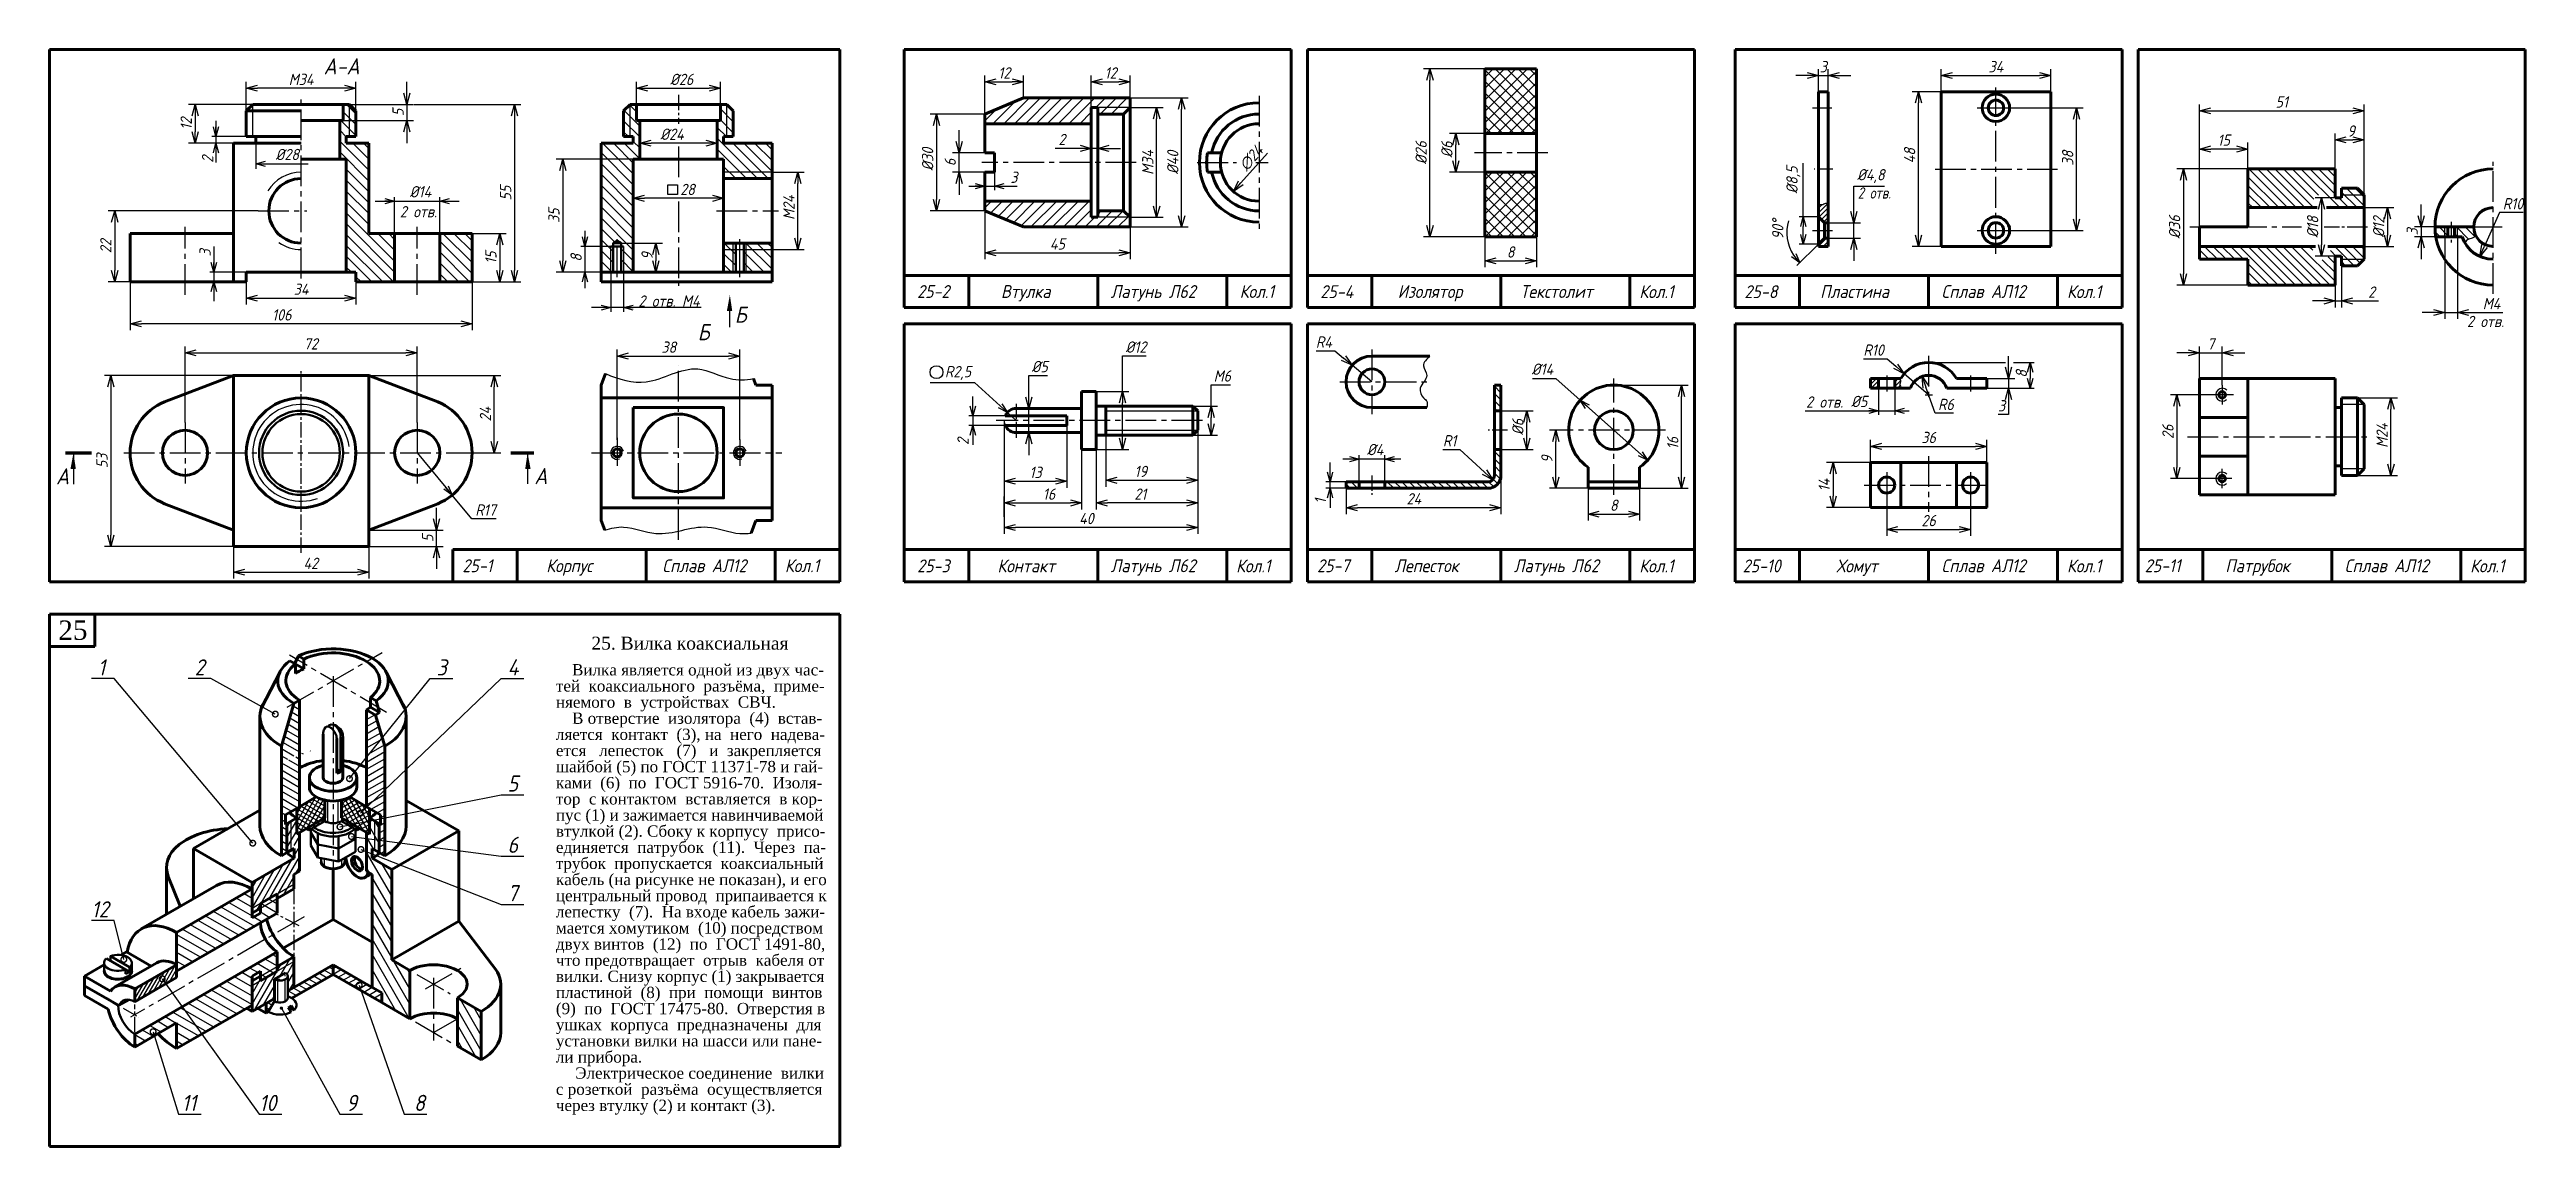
# Model space of a CAD drawing. Header units: millimetres. Extents: x -255 to 513, y 132 to 472.
import ezdxf

# ---------------------------------------------------------------- set-up
doc = ezdxf.new("R2010")
doc.units = ezdxf.units.MM
doc.header["$LTSCALE"] = 0.5
doc.linetypes.add('CENTER2', pattern=[28.575, 19.05, -3.175, 3.175, -3.175])
doc.linetypes.add('осевая2', pattern=[28.575, 19.05, -3.175, 3.175, -3.175])
doc.layers.get('Defpoints').update_dxf_attribs({"color": 5})
doc.styles.get("Standard").update_dxf_attribs({"font": 'isocpeui.ttf', "width": 0.9})
doc.styles.add('стиль1', font='TIMES.TTF')
doc.dimstyles.new('Standart 1', dxfattribs={"dimtxt": 3.5, "dimasz": 3.5, "dimexe": 2, "dimexo": 0, "dimgap": 1, "dimtad": 1, "dimtoh": 1, "dimdec": 0, "dimtxsty": 'Standard', "dimblk": 'OPEN30', "dimcen": 2.5, "dimadec": 0, "dimazin": 0, "dimtfac": 1, "dimtdec": 0, "dimtmove": 0, "dimatfit": 3, "dimldrblk": 'DOTSMALL', "dimfxl": 0, "dimarcsym": 0})
pattern_1 = [(45, (11, -22), (-1.683798, 1.683798), [])]
pattern_2 = [(135, (11, -22), (-1.683798, -1.683798), [])]

msp = doc.modelspace()

# ---------------------------------------------------------------- texts
at = {"color": 7, "lineweight": -3, "width": 0.9}
for s, height, p in [('А-А', 5, (-170.03, 464.3)), ('2 отв. М4', 3.5, (-72.42, 392.3)), ('А', 5, (-252.98, 337.24)), ('А', 5, (-104.7, 337.28)), ('2', 5, (-210, 278)), ('3', 5, (-135, 278)), ('4', 5, (-113, 278)), ('5', 5, (-113, 242)), ('6', 5, (-113, 223)), ('12', 5, (-242, 203)), ('7', 5, (-113, 208)), ('11', 5, (-214, 143)), ('10', 5, (-190, 143)), ('9', 5, (-163, 143))]:
    msp.add_text(s, height=height, dxfattribs=at).set_placement(p)
at = {"color": 7, "lineweight": -3, "ltscale": 3, "width": 0.9}
for p in [(-146.37, 420), (289.6, 361)]:
    msp.add_text('2 отв.', height=3.5, dxfattribs=at).set_placement(p)
at = {"color": 7, "linetype": 'Continuous', "lineweight": -3}
for width, p in [(0.8, (305.66, 425.8)), (0.9, (494.5, 385.97))]:
    msp.add_text('2 отв.', height=3.5, dxfattribs=dict(at, width=width)).set_placement(p)
at = {"color": 7, "linetype": 'Continuous', "lineweight": -3, "width": 0.9}
msp.add_text('90%%d', height=3.5, rotation=90, dxfattribs=at).set_placement((282.57, 413.16))
at = {"color": 7, "width": 0.9}
for s, height, p in [('Б', 5, (-42.55, 387.33)), ('25-2', 4, (14, 395)), ('Втулка', 4, (40, 395)), ('Латунь Л62', 4, (74, 395)), ('Кол.1', 4, (114, 395)), ('25-4', 4, (139, 394.95)), ('Изолятор', 4, (163, 395)), ('Текстолит', 4, (201, 395)), ('Кол.1', 4, (237.89, 394.95)), ('25-8', 4, (270.5, 394.95)), ('Пластина', 4, (293.98, 395)), ('Сплав АЛ12', 4, (331.6, 395)), ('Кол.1', 4, (370.5, 394.95)), ('Б', 5, (-54.04, 381.91)), ('25-1', 4, (-127, 310)), ('Корпус', 4, (-101, 310)), ('Сплав АЛ12', 4, (-65, 310)), ('Кол.1', 4, (-27, 310)), ('25-3', 4, (14, 309.95)), ('Контакт', 4, (38.89, 309.95)), ('Латунь Л62', 4, (74, 310)), ('Кол.1', 4, (112.89, 309.95)), ('25-7', 4, (138, 310)), ('Лепесток', 4, (162, 310)), ('Латунь Л62', 4, (199, 310)), ('Кол.1', 4, (237.89, 309.95)), ('25-10', 4, (269.93, 309.95)), ('Хомут', 4, (298.99, 309.95)), ('Сплав АЛ12', 4, (331.6, 310)), ('Кол.1', 4, (370.5, 309.95)), ('25-11', 4, (394.6, 310)), ('Патрубок', 4, (419.6, 310)), ('Сплав АЛ12', 4, (456.6, 310)), ('Кол.1', 4, (495.5, 309.95)), ('1', 5, (-240, 278)), ('8', 5, (-142, 143))]:
    msp.add_text(s, height=height, dxfattribs=at).set_placement(p)
at = {"color": 7, "lineweight": 60, "style": 'стиль1'}
msp.add_text('25', height=6, dxfattribs=at).set_placement((-252.3, 289.03))
at = {"color": 7, "style": 'стиль1'}
for s, height, p in [('25. Вилка коаксиальная', 4, (-87, 286)), ('тей  коаксиального  разъёма,  приме-', 3.5, (-98, 273)), ('Вилка является одной из двух час-', 3.5, (-93, 278)), ('няемого  в  устройствах  СВЧ.', 3.5, (-98, 268)), ('ляется  контакт  (3), на  него  надева-', 3.5, (-98, 258)), ('В отверстие  изолятора  (4)  встав-', 3.5, (-93, 263)), ('ется   лепесток   (7)   и  закрепляется', 3.5, (-98, 253)), ('шайбой (5) по ГОСТ 11371-78 и гай-', 3.5, (-98, 248)), ('ками  (6)  по  ГОСТ 5916-70.  Изоля-', 3.5, (-98, 243)), ('тор  с контактом  вставляется  в кор-', 3.5, (-98, 238)), ('пус (1) и зажимается навинчиваемой', 3.5, (-98, 233)), ('втулкой (2). Сбоку к корпусу  присо-', 3.5, (-98, 228)), ('единяется  патрубок  (11).  Через  па-', 3.5, (-98, 223)), ('трубок  пропускается  коаксиальный', 3.5, (-98, 218)), ('кабель (на рисунке не показан), и его', 3.5, (-98, 213)), ('центральный провод  припаивается к', 3.5, (-98, 208)), ('лепестку  (7).  На входе кабель зажи-', 3.5, (-98, 203)), ('мается хомутиком  (10) посредством', 3.5, (-98, 198)), ('двух винтов  (12)  по  ГОСТ 1491-80,', 3.5, (-98, 193)), ('что предотвращает  отрыв  кабеля от', 3.5, (-98, 188)), ('вилки. Снизу корпус (1) закрывается', 3.5, (-98, 183)), ('пластиной  (8)  при  помощи  винтов', 3.5, (-98, 178)), ('(9)  по  ГОСТ 17475-80.  Отверстия в', 3.5, (-98, 173)), ('ушках  корпуса  предназначены  для', 3.5, (-98, 168)), ('ли прибора.', 3.5, (-98, 158)), ('установки вилки на шасси или пане- ', 3.5, (-98, 163)), ('Электрическое соединение  вилки', 3.5, (-92, 153)), ('через втулку (2) и контакт (3).', 3.5, (-98, 143)), ('с розеткой  разъёма  осуществляется', 3.5, (-98, 148))]:
    msp.add_text(s, height=height, dxfattribs=at).set_placement(p)
at = {"color": 7, "linetype": 'Continuous', "lineweight": -3, "char_height": 3.5, "attachment_point": 5, "rotation": 90}
for s, insert in [('2', (-206, 438)), ('\\A1;3', (-206.78, 409)), ('\\A1;2', (28.2, 350.53))]:
    msp.add_mtext(s, dxfattribs=dict(at, insert=insert))
at = {"color": 7, "linetype": 'Continuous', "lineweight": -3, "char_height": 3.5, "attachment_point": 5}
for s, insert in [('%%C28', (-181.28, 439.47)), ('\\A1;3', (44, 432.42)), ('R2,5', (26.67, 371.76))]:
    msp.add_mtext(s, dxfattribs=dict(at, insert=insert))
at = {"color": 7, "lineweight": -3, "char_height": 3.5, "attachment_point": 5, "rotation": 90}
for s, insert in [('\\A1;%%c8,5', (285.65, 431.57)), ('8', (-91.75, 407.44)), ('\\A1;8', (356.35, 371.48)), ('1', (139, 332))]:
    msp.add_mtext(s, dxfattribs=dict(at, insert=insert))
at = {"color": 7, "lineweight": -3, "char_height": 3.5, "attachment_point": 5}
for s, insert in [('%%c14', (-140, 427.93)), ('%%c14', (207.87, 372.93)), ('%%c5', (306.1, 362.93)), ('%%c4', (156, 348)), ('R17', (-119.8, 329.27))]:
    msp.add_mtext(s, dxfattribs=dict(at, insert=insert))

# ---------------------------------------------------------------- blocks, each defined once
blk = doc.blocks.new('_Open30')
at = {"color": 0, "linetype": 'ByBlock', "lineweight": -2}
for p, q in [((-1, 0.27), (0, 0)), ((0, 0), (-1, -0.27)), ((0, 0), (-1, 0))]:
    blk.add_line(p, q, dxfattribs=at)
blk = doc.blocks.new('*D42')
at = {"color": 0, "lineweight": -2}
for p, q in [((190, 466), (171, 466)), ((173, 417.5), (173, 462.5)), ((190, 414), (171, 414))]:
    blk.add_line(p, q, dxfattribs=at)
at = {"layer": 'Defpoints', "color": 0}
for p in [(173, 466), (190, 466), (190, 414)]:
    blk.add_point(p, dxfattribs=at)
at = {"color": 0, "lineweight": -2, "xscale": 3.5, "yscale": 3.5, "zscale": 3.5}
for p, rotation in [((173, 466), 90), ((173, 414), 270)]:
    blk.add_blockref('_Open30', p, dxfattribs=dict(at, rotation=rotation))
at = {"color": 0, "lineweight": -3, "insert": (170.25, 440), "char_height": 3.5, "attachment_point": 5, "rotation": 90}
blk.add_mtext('%%c26', dxfattribs=at)
blk = doc.blocks.new('_DotSmall')
at = {"color": 0, "linetype": 'ByBlock', "const_width": 0.5}
blk.add_lwpolyline([(-0.0625, 0, 1), (0.0625, 0, 1)], format="xyb", close=True, dxfattribs=at)
blk = doc.blocks.new('*D43')
at = {"color": 0, "lineweight": -2}
for p, q in [((190, 414), (190, 404.5)), ((206, 414), (206, 404.5)), ((193.5, 406.5), (202.5, 406.5))]:
    blk.add_line(p, q, dxfattribs=at)
at = {"layer": 'Defpoints', "color": 0}
for p in [(190, 414), (206, 414), (206, 406.5)]:
    blk.add_point(p, dxfattribs=at)
at = {"color": 0, "lineweight": -2, "xscale": 3.5, "yscale": 3.5, "zscale": 3.5, "rotation": 180}
blk.add_blockref('_Open30', (190, 406.5), dxfattribs=at)
at = {"color": 0, "lineweight": -2, "xscale": 3.5, "yscale": 3.5, "zscale": 3.5}
blk.add_blockref('_Open30', (206, 406.5), dxfattribs=at)
at = {"color": 0, "lineweight": -3, "insert": (198, 409.25), "char_height": 3.5, "attachment_point": 5}
blk.add_mtext('8', dxfattribs=at)
blk = doc.blocks.new('*D44')
at = {"color": 0, "lineweight": -2}
for p, q in [((190.27, 446), (179, 446)), ((181, 437.5), (181, 442.5)), ((190, 434), (179, 434))]:
    blk.add_line(p, q, dxfattribs=at)
at = {"layer": 'Defpoints', "color": 0}
for p in [(181, 446), (190.27, 446), (190, 434)]:
    blk.add_point(p, dxfattribs=at)
at = {"color": 0, "lineweight": -2, "xscale": 3.5, "yscale": 3.5, "zscale": 3.5}
for p, rotation in [((181, 446), 90), ((181, 434), 270)]:
    blk.add_blockref('_Open30', p, dxfattribs=dict(at, rotation=rotation))
at = {"color": 0, "lineweight": -3, "insert": (178.25, 441), "char_height": 3.5, "attachment_point": 5, "rotation": 90}
blk.add_mtext('%%c6', dxfattribs=at)
blk = doc.blocks.new('*D45')
at = {"color": 0, "linetype": 'Continuous', "lineweight": -2}
for p, q in [((35, 452), (35, 464)), ((38.5, 462), (43.5, 462)), ((47, 457), (47, 464))]:
    blk.add_line(p, q, dxfattribs=at)
at = {"layer": 'Defpoints', "color": 0, "linetype": 'Continuous'}
for p in [(47, 462), (47, 457), (35, 452)]:
    blk.add_point(p, dxfattribs=at)
at = {"color": 0, "linetype": 'Continuous', "lineweight": -2, "xscale": 3.5, "yscale": 3.5, "zscale": 3.5, "rotation": 180}
blk.add_blockref('_Open30', (35, 462), dxfattribs=at)
at = {"color": 0, "linetype": 'Continuous', "lineweight": -2, "xscale": 3.5, "yscale": 3.5, "zscale": 3.5}
blk.add_blockref('_Open30', (47, 462), dxfattribs=at)
at = {"color": 0, "linetype": 'Continuous', "lineweight": -3, "insert": (41, 464.75), "char_height": 3.5, "attachment_point": 5}
blk.add_mtext('12', dxfattribs=at)
blk = doc.blocks.new('*D46')
at = {"color": 0, "linetype": 'Continuous', "lineweight": -2}
for p, q in [((35, 424.1), (35, 407)), ((80, 417), (80, 407)), ((38.5, 409), (76.5, 409))]:
    blk.add_line(p, q, dxfattribs=at)
at = {"layer": 'Defpoints', "color": 0, "linetype": 'Continuous'}
for p in [(35, 424.1), (80, 417), (80, 409)]:
    blk.add_point(p, dxfattribs=at)
at = {"color": 0, "linetype": 'Continuous', "lineweight": -2, "xscale": 3.5, "yscale": 3.5, "zscale": 3.5, "rotation": 180}
blk.add_blockref('_Open30', (35, 409), dxfattribs=at)
at = {"color": 0, "linetype": 'Continuous', "lineweight": -2, "xscale": 3.5, "yscale": 3.5, "zscale": 3.5}
blk.add_blockref('_Open30', (80, 409), dxfattribs=at)
at = {"color": 0, "linetype": 'Continuous', "lineweight": -3, "insert": (57.5, 411.75), "char_height": 3.5, "attachment_point": 5}
blk.add_mtext('45', dxfattribs=at)
blk = doc.blocks.new('*D47')
at = {"color": 0, "lineweight": -2}
for p, q in [((80, 457), (98, 457)), ((96, 420.5), (96, 453.5)), ((80, 417), (98, 417))]:
    blk.add_line(p, q, dxfattribs=at)
at = {"layer": 'Defpoints', "color": 0}
for p in [(80, 457), (96, 457), (80, 417)]:
    blk.add_point(p, dxfattribs=at)
at = {"color": 0, "lineweight": -2, "xscale": 3.5, "yscale": 3.5, "zscale": 3.5}
for p, rotation in [((96, 457), 90), ((96, 417), 270)]:
    blk.add_blockref('_Open30', p, dxfattribs=dict(at, rotation=rotation))
at = {"color": 0, "lineweight": -3, "insert": (93.25, 437), "char_height": 3.5, "attachment_point": 5, "rotation": 90}
blk.add_mtext('%%c40', dxfattribs=at)
blk = doc.blocks.new('*D48')
at = {"color": 0, "lineweight": -2}
for p, q in [((80, 454), (90.25, 454)), ((88.25, 423.5), (88.25, 450.5)), ((80, 420), (90.25, 420))]:
    blk.add_line(p, q, dxfattribs=at)
at = {"layer": 'Defpoints', "color": 0}
for p in [(80, 454), (88.25, 454), (80, 420)]:
    blk.add_point(p, dxfattribs=at)
at = {"color": 0, "lineweight": -2, "xscale": 3.5, "yscale": 3.5, "zscale": 3.5}
for p, rotation in [((88.25, 454), 90), ((88.25, 420), 270)]:
    blk.add_blockref('_Open30', p, dxfattribs=dict(at, rotation=rotation))
at = {"color": 0, "lineweight": -3, "insert": (85.5, 437), "char_height": 3.5, "attachment_point": 5, "rotation": 90}
blk.add_mtext('M34', dxfattribs=at)
blk = doc.blocks.new('*D49')
at = {"color": 0, "lineweight": -2}
for p, q in [((64.5, 441.37), (56.76, 441.37)), ((68, 442), (68, 439.37)), ((70, 441.37), (68, 441.37)), ((70, 441.37), (70, 443.37)), ((73.5, 441.37), (77, 441.37))]:
    blk.add_line(p, q, dxfattribs=at)
at = {"layer": 'Defpoints', "color": 0}
for p in [(68, 442), (70, 441.37), (70, 441.37)]:
    blk.add_point(p, dxfattribs=at)
at = {"color": 0, "lineweight": -2, "xscale": 3.5, "yscale": 3.5, "zscale": 3.5}
blk.add_blockref('_Open30', (68, 441.37), dxfattribs=at)
at = {"color": 0, "lineweight": -2, "xscale": 3.5, "yscale": 3.5, "zscale": 3.5, "rotation": 180}
blk.add_blockref('_Open30', (70, 441.37), dxfattribs=at)
at = {"color": 0, "lineweight": -3, "insert": (58.88, 444.12), "char_height": 3.5, "attachment_point": 5}
blk.add_mtext('2', dxfattribs=at)
blk = doc.blocks.new('*D50')
at = {"color": 0, "lineweight": -2}
for p, q in [((27, 443.5), (27, 447)), ((35, 440), (25, 440)), ((27, 434), (27, 440)), ((35, 434), (25, 434)), ((27, 430.5), (27, 427))]:
    blk.add_line(p, q, dxfattribs=at)
at = {"layer": 'Defpoints', "color": 0}
for p in [(27, 440), (35, 440), (35, 434)]:
    blk.add_point(p, dxfattribs=at)
at = {"color": 0, "lineweight": -2, "xscale": 3.5, "yscale": 3.5, "zscale": 3.5}
for p, rotation in [((27, 440), 270), ((27, 434), 90)]:
    blk.add_blockref('_Open30', p, dxfattribs=dict(at, rotation=rotation))
at = {"color": 0, "lineweight": -3, "insert": (24.25, 437), "char_height": 3.5, "attachment_point": 5, "rotation": 90}
blk.add_mtext('6', dxfattribs=at)
blk = doc.blocks.new('*D51')
at = {"color": 0, "lineweight": -2}
for p, q in [((68, 454), (68, 464)), ((71.5, 462), (76.5, 462)), ((80, 457), (80, 464))]:
    blk.add_line(p, q, dxfattribs=at)
at = {"layer": 'Defpoints', "color": 0}
for p in [(80, 462), (68, 454), (80, 457)]:
    blk.add_point(p, dxfattribs=at)
at = {"color": 0, "lineweight": -2, "xscale": 3.5, "yscale": 3.5, "zscale": 3.5, "rotation": 180}
blk.add_blockref('_Open30', (68, 462), dxfattribs=at)
at = {"color": 0, "lineweight": -2, "xscale": 3.5, "yscale": 3.5, "zscale": 3.5}
blk.add_blockref('_Open30', (80, 462), dxfattribs=at)
at = {"color": 0, "lineweight": -3, "insert": (74, 464.75), "char_height": 3.5, "attachment_point": 5}
blk.add_mtext('12', dxfattribs=at)
blk = doc.blocks.new('*D52')
at = {"color": 0, "lineweight": -2}
for p, q in [((35, 452), (18, 452)), ((20, 448.5), (20, 425.5)), ((35, 422), (18, 422))]:
    blk.add_line(p, q, dxfattribs=at)
at = {"layer": 'Defpoints', "color": 0}
for p in [(35, 452), (20, 422), (35, 422)]:
    blk.add_point(p, dxfattribs=at)
at = {"color": 0, "lineweight": -2, "xscale": 3.5, "yscale": 3.5, "zscale": 3.5}
for p, rotation in [((20, 452), 90), ((20, 422), 270)]:
    blk.add_blockref('_Open30', p, dxfattribs=dict(at, rotation=rotation))
at = {"color": 0, "lineweight": -3, "insert": (17.25, 438), "char_height": 3.5, "attachment_point": 5, "rotation": 90}
blk.add_mtext('%%c30', dxfattribs=at)
blk = doc.blocks.new('*D53')
at = {"color": 0, "lineweight": -2}
blk.add_line((122.6, 439.93), (114.35, 430.65), dxfattribs=at)
at = {"layer": 'Defpoints', "color": 0}
for p in [(127.97, 445.97), (112.03, 428.03)]:
    blk.add_point(p, dxfattribs=at)
at = {"color": 0, "lineweight": -2, "xscale": 3.5, "yscale": 3.5, "zscale": 3.5, "rotation": 228.3664606634301}
blk.add_blockref('_Open30', (112.03, 428.03), dxfattribs=at)
at = {"color": 0, "lineweight": -3, "insert": (117.59, 438.42), "char_height": 3.5, "attachment_point": 5, "rotation": 48.36646}
blk.add_mtext('∅24', dxfattribs=at)
blk = doc.blocks.new('*D54')
at = {"color": 0, "lineweight": -2}
for p, q in [((176.94, 348), (182.27, 348)), ((182.27, 348), (189.89, 341.01))]:
    blk.add_line(p, q, dxfattribs=at)
at = {"layer": 'Defpoints', "color": 0}
for p in [(191, 340), (192.47, 338.65)]:
    blk.add_point(p, dxfattribs=at)
at = {"color": 0, "lineweight": -2, "xscale": 3.5, "yscale": 3.5, "zscale": 3.5, "rotation": 317.4889930457163}
blk.add_blockref('_Open30', (192.47, 338.65), dxfattribs=at)
at = {"color": 0, "lineweight": -3, "insert": (179.1, 350.75), "char_height": 3.5, "attachment_point": 5}
blk.add_mtext('R1', dxfattribs=at)
blk = doc.blocks.new('*D55')
at = {"color": 0, "lineweight": -2}
for p, q in [((195, 360), (205, 360)), ((203, 351.5), (203, 356.5)), ((195, 348), (205, 348))]:
    blk.add_line(p, q, dxfattribs=at)
at = {"layer": 'Defpoints', "color": 0}
for p in [(195, 360), (203, 360), (195, 348)]:
    blk.add_point(p, dxfattribs=at)
at = {"color": 0, "lineweight": -2, "xscale": 3.5, "yscale": 3.5, "zscale": 3.5}
for p, rotation in [((203, 360), 90), ((203, 348), 270)]:
    blk.add_blockref('_Open30', p, dxfattribs=dict(at, rotation=rotation))
at = {"color": 0, "lineweight": -3, "insert": (200.25, 355), "char_height": 3.5, "attachment_point": 5, "rotation": 90}
blk.add_mtext('%%c6', dxfattribs=at)
blk = doc.blocks.new('*D56')
at = {"color": 0, "lineweight": -2}
for p, q in [((222, 336), (222, 326)), ((238, 336), (238, 326)), ((225.5, 328), (234.5, 328))]:
    blk.add_line(p, q, dxfattribs=at)
at = {"layer": 'Defpoints', "color": 0}
for p in [(222, 336), (238, 336), (238, 328)]:
    blk.add_point(p, dxfattribs=at)
at = {"color": 0, "lineweight": -2, "xscale": 3.5, "yscale": 3.5, "zscale": 3.5, "rotation": 180}
blk.add_blockref('_Open30', (222, 328), dxfattribs=at)
at = {"color": 0, "lineweight": -2, "xscale": 3.5, "yscale": 3.5, "zscale": 3.5}
blk.add_blockref('_Open30', (238, 328), dxfattribs=at)
at = {"color": 0, "lineweight": -3, "insert": (230, 330.75), "char_height": 3.5, "attachment_point": 5}
blk.add_mtext('8', dxfattribs=at)
blk = doc.blocks.new('*D57')
at = {"color": 0, "lineweight": -2}
for p, q in [((230, 368), (253, 368)), ((251, 339.5), (251, 364.5)), ((238, 336), (253, 336))]:
    blk.add_line(p, q, dxfattribs=at)
at = {"layer": 'Defpoints', "color": 0}
for p in [(230, 368), (251, 368), (238, 336)]:
    blk.add_point(p, dxfattribs=at)
at = {"color": 0, "lineweight": -2, "xscale": 3.5, "yscale": 3.5, "zscale": 3.5}
for p, rotation in [((251, 368), 90), ((251, 336), 270)]:
    blk.add_blockref('_Open30', p, dxfattribs=dict(at, rotation=rotation))
at = {"color": 0, "lineweight": -3, "insert": (248.25, 350), "char_height": 3.5, "attachment_point": 5, "rotation": 90}
blk.add_mtext('16', dxfattribs=at)
blk = doc.blocks.new('*D58')
at = {"color": 0, "lineweight": -2}
for p, q in [((195, 339), (195, 328)), ((147, 336), (147, 328)), ((191.5, 330), (150.5, 330))]:
    blk.add_line(p, q, dxfattribs=at)
at = {"layer": 'Defpoints', "color": 0}
for p in [(195, 339), (147, 336), (147, 330)]:
    blk.add_point(p, dxfattribs=at)
at = {"color": 0, "lineweight": -2, "xscale": 3.5, "yscale": 3.5, "zscale": 3.5, "rotation": 180}
blk.add_blockref('_Open30', (147, 330), dxfattribs=at)
at = {"color": 0, "lineweight": -2, "xscale": 3.5, "yscale": 3.5, "zscale": 3.5}
blk.add_blockref('_Open30', (195, 330), dxfattribs=at)
at = {"color": 0, "lineweight": -3, "insert": (168, 332.75), "char_height": 3.5, "attachment_point": 5}
blk.add_mtext('24', dxfattribs=at)
blk = doc.blocks.new('*D59')
at = {"color": 0, "lineweight": -2}
for p, q in [((137.75, 378.6), (143.48, 378.6)), ((143.48, 378.6), (146.17, 376.36)), ((155, 369), (148.85, 374.12))]:
    blk.add_line(p, q, dxfattribs=at)
at = {"layer": 'Defpoints', "color": 0}
for p in [(148.85, 374.12), (155, 369)]:
    blk.add_point(p, dxfattribs=at)
at = {"color": 0, "lineweight": -2, "xscale": 3.5, "yscale": 3.5, "zscale": 3.5, "rotation": 320.1944289077372}
blk.add_blockref('_Open30', (148.85, 374.12), dxfattribs=at)
at = {"color": 0, "lineweight": -3, "insert": (140.11, 381.35), "char_height": 3.5, "attachment_point": 5}
blk.add_mtext('R4', dxfattribs=at)
blk = doc.blocks.new('*D60')
at = {"color": 0, "lineweight": -2}
for p, q in [((214, 354), (210, 354)), ((212, 339.5), (212, 350.5)), ((222, 336), (210, 336))]:
    blk.add_line(p, q, dxfattribs=at)
at = {"layer": 'Defpoints', "color": 0}
for p in [(212, 354), (214, 354), (222, 336)]:
    blk.add_point(p, dxfattribs=at)
at = {"color": 0, "lineweight": -2, "xscale": 3.5, "yscale": 3.5, "zscale": 3.5}
for p, rotation in [((212, 354), 90), ((212, 336), 270)]:
    blk.add_blockref('_Open30', p, dxfattribs=dict(at, rotation=rotation))
at = {"color": 0, "lineweight": -3, "insert": (209.25, 345), "char_height": 3.5, "attachment_point": 5, "rotation": 90}
blk.add_mtext('9', dxfattribs=at)
blk = doc.blocks.new('*D61')
at = {"color": 0, "linetype": 'Continuous', "lineweight": -2}
for p, q in [((40.99, 357), (40.99, 321.88)), ((101, 354), (101, 321.88)), ((97.5, 323.88), (44.49, 323.88))]:
    blk.add_line(p, q, dxfattribs=at)
at = {"layer": 'Defpoints', "color": 0, "linetype": 'Continuous'}
for p in [(40.99, 357), (101, 354), (40.99, 323.88)]:
    blk.add_point(p, dxfattribs=at)
at = {"color": 0, "linetype": 'Continuous', "lineweight": -2, "xscale": 3.5, "yscale": 3.5, "zscale": 3.5, "rotation": 180}
blk.add_blockref('_Open30', (40.99, 323.88), dxfattribs=at)
at = {"color": 0, "linetype": 'Continuous', "lineweight": -2, "xscale": 3.5, "yscale": 3.5, "zscale": 3.5}
blk.add_blockref('_Open30', (101, 323.88), dxfattribs=at)
at = {"color": 0, "linetype": 'Continuous', "lineweight": -3, "insert": (66.47, 326.63), "char_height": 3.5, "attachment_point": 5}
blk.add_mtext('40', dxfattribs=at)
blk = doc.blocks.new('*D62')
at = {"color": 0, "linetype": 'Continuous', "lineweight": -2}
for p, q in [((69.5, 348), (69.5, 329.45)), ((97.5, 331.45), (73, 331.45)), ((101, 337.62), (101, 329.45))]:
    blk.add_line(p, q, dxfattribs=at)
at = {"layer": 'Defpoints', "color": 0, "linetype": 'Continuous'}
for p in [(69.5, 348), (69.5, 331.45), (101, 337.62)]:
    blk.add_point(p, dxfattribs=at)
at = {"color": 0, "linetype": 'Continuous', "lineweight": -2, "xscale": 3.5, "yscale": 3.5, "zscale": 3.5, "rotation": 180}
blk.add_blockref('_Open30', (69.5, 331.45), dxfattribs=at)
at = {"color": 0, "linetype": 'Continuous', "lineweight": -2, "xscale": 3.5, "yscale": 3.5, "zscale": 3.5}
blk.add_blockref('_Open30', (101, 331.45), dxfattribs=at)
at = {"color": 0, "linetype": 'Continuous', "lineweight": -3, "insert": (83.19, 334.2), "char_height": 3.5, "attachment_point": 5}
blk.add_mtext('21', dxfattribs=at)
blk = doc.blocks.new('*D63')
at = {"color": 0, "linetype": 'Continuous', "lineweight": -2}
for p, q in [((101, 354), (101, 336.48)), ((72.5, 352.5), (72.5, 336.48)), ((76, 338.48), (97.5, 338.48))]:
    blk.add_line(p, q, dxfattribs=at)
at = {"layer": 'Defpoints', "color": 0, "linetype": 'Continuous'}
for p in [(101, 354), (72.5, 352.5), (101, 338.48)]:
    blk.add_point(p, dxfattribs=at)
at = {"color": 0, "linetype": 'Continuous', "lineweight": -2, "xscale": 3.5, "yscale": 3.5, "zscale": 3.5, "rotation": 180}
blk.add_blockref('_Open30', (72.5, 338.48), dxfattribs=at)
at = {"color": 0, "linetype": 'Continuous', "lineweight": -2, "xscale": 3.5, "yscale": 3.5, "zscale": 3.5}
blk.add_blockref('_Open30', (101, 338.48), dxfattribs=at)
at = {"color": 0, "linetype": 'Continuous', "lineweight": -3, "insert": (83.33, 341.23), "char_height": 3.5, "attachment_point": 5}
blk.add_mtext('19', dxfattribs=at)
blk = doc.blocks.new('*D64')
at = {"color": 0, "linetype": 'Continuous', "lineweight": -2}
for p, q in [((48.63, 364.25), (48.63, 370.98)), ((48.63, 370.98), (54.37, 370.98)), ((58.9, 360.75), (46.63, 360.75)), ((48.63, 353.25), (48.63, 360.75)), ((58.9, 353.25), (46.63, 353.25)), ((48.63, 349.75), (48.63, 346.25))]:
    blk.add_line(p, q, dxfattribs=at)
at = {"layer": 'Defpoints', "color": 0, "linetype": 'Continuous'}
for p in [(48.63, 360.75), (58.9, 360.75), (58.9, 353.25)]:
    blk.add_point(p, dxfattribs=at)
at = {"color": 0, "linetype": 'Continuous', "lineweight": -2, "xscale": 3.5, "yscale": 3.5, "zscale": 3.5}
for p, rotation in [((48.63, 360.75), 270), ((48.63, 353.25), 90)]:
    blk.add_blockref('_Open30', p, dxfattribs=dict(at, rotation=rotation))
at = {"color": 0, "linetype": 'Continuous', "lineweight": -3, "insert": (52, 373.73), "char_height": 3.5, "attachment_point": 5}
blk.add_mtext('%%c5', dxfattribs=at)
blk = doc.blocks.new('*D65')
at = {"color": 0, "lineweight": -2}
for p, q in [((77.65, 366), (77.65, 377.04)), ((77.65, 377.04), (85.03, 377.04)), ((69.5, 366), (79.65, 366)), ((77.65, 351.5), (77.65, 362.5)), ((69.5, 348), (79.65, 348))]:
    blk.add_line(p, q, dxfattribs=at)
at = {"layer": 'Defpoints', "color": 0}
for p in [(69.5, 366), (77.65, 366), (69.5, 348)]:
    blk.add_point(p, dxfattribs=at)
at = {"color": 0, "lineweight": -2, "xscale": 3.5, "yscale": 3.5, "zscale": 3.5}
for p, rotation in [((77.65, 366), 90), ((77.65, 348), 270)]:
    blk.add_blockref('_Open30', p, dxfattribs=dict(at, rotation=rotation))
at = {"color": 0, "lineweight": -3, "insert": (81.84, 379.79), "char_height": 3.5, "attachment_point": 5}
blk.add_mtext('%%c12', dxfattribs=at)
blk = doc.blocks.new('*D66')
at = {"color": 0, "linetype": 'Continuous', "lineweight": -2}
for p, q in [((65, 348), (65, 329.45)), ((40.99, 327.14), (40.99, 333.45)), ((44.49, 331.45), (61.5, 331.45))]:
    blk.add_line(p, q, dxfattribs=at)
at = {"layer": 'Defpoints', "color": 0, "linetype": 'Continuous'}
for p in [(65, 348), (65, 331.45), (40.99, 327.14)]:
    blk.add_point(p, dxfattribs=at)
at = {"color": 0, "linetype": 'Continuous', "lineweight": -2, "xscale": 3.5, "yscale": 3.5, "zscale": 3.5, "rotation": 180}
blk.add_blockref('_Open30', (40.99, 331.45), dxfattribs=at)
at = {"color": 0, "linetype": 'Continuous', "lineweight": -2, "xscale": 3.5, "yscale": 3.5, "zscale": 3.5}
blk.add_blockref('_Open30', (65, 331.45), dxfattribs=at)
at = {"color": 0, "linetype": 'Continuous', "lineweight": -3, "insert": (54.88, 334.2), "char_height": 3.5, "attachment_point": 5}
blk.add_mtext('16', dxfattribs=at)
blk = doc.blocks.new('*D67')
at = {"color": 0, "lineweight": -2}
for p, q in [((40.99, 357), (40.99, 336.19)), ((60.44, 355.5), (60.44, 336.19)), ((44.49, 338.19), (56.94, 338.19))]:
    blk.add_line(p, q, dxfattribs=at)
at = {"layer": 'Defpoints', "color": 0}
for p in [(40.99, 357), (60.44, 355.5), (60.44, 338.19)]:
    blk.add_point(p, dxfattribs=at)
at = {"color": 0, "lineweight": -2, "xscale": 3.5, "yscale": 3.5, "zscale": 3.5, "rotation": 180}
blk.add_blockref('_Open30', (40.99, 338.19), dxfattribs=at)
at = {"color": 0, "lineweight": -2, "xscale": 3.5, "yscale": 3.5, "zscale": 3.5}
blk.add_blockref('_Open30', (60.44, 338.19), dxfattribs=at)
at = {"color": 0, "lineweight": -3, "insert": (50.72, 340.94), "char_height": 3.5, "attachment_point": 5}
blk.add_mtext('13', dxfattribs=at)
blk = doc.blocks.new('*D68')
at = {"color": 0, "linetype": 'Continuous', "lineweight": -2}
for p, q in [((99.5, 361.5), (107.13, 361.5)), ((105.13, 361.5), (105.13, 368.07)), ((105.13, 368.07), (111.12, 368.07)), ((105.13, 356), (105.13, 358)), ((99.5, 352.5), (107.13, 352.5))]:
    blk.add_line(p, q, dxfattribs=at)
at = {"layer": 'Defpoints', "color": 0, "linetype": 'Continuous'}
for p in [(99.5, 361.5), (105.13, 361.5), (99.5, 352.5)]:
    blk.add_point(p, dxfattribs=at)
at = {"color": 0, "linetype": 'Continuous', "lineweight": -2, "xscale": 3.5, "yscale": 3.5, "zscale": 3.5}
for p, rotation in [((105.13, 361.5), 90), ((105.13, 352.5), 270)]:
    blk.add_blockref('_Open30', p, dxfattribs=dict(at, rotation=rotation))
at = {"color": 0, "linetype": 'Continuous', "lineweight": -3, "insert": (108.62, 370.82), "char_height": 3.5, "attachment_point": 5}
blk.add_mtext('M6', dxfattribs=at)
blk = doc.blocks.new('*D2')
at = {"color": 0, "linetype": 'Continuous', "lineweight": -2}
for p, q in [((415.1, 365), (402.54, 365)), ((404.54, 361.5), (404.54, 342.5)), ((414.6, 339), (402.54, 339))]:
    blk.add_line(p, q, dxfattribs=at)
at = {"layer": 'Defpoints', "color": 0, "linetype": 'Continuous'}
for p in [(415.1, 365), (404.54, 339), (414.6, 339)]:
    blk.add_point(p, dxfattribs=at)
at = {"color": 0, "linetype": 'Continuous', "lineweight": -2, "xscale": 3.5, "yscale": 3.5, "zscale": 3.5}
for p, rotation in [((404.54, 365), 90), ((404.54, 339), 270)]:
    blk.add_blockref('_Open30', p, dxfattribs=dict(at, rotation=rotation))
at = {"color": 0, "linetype": 'Continuous', "lineweight": -3, "insert": (401.79, 353.51), "char_height": 3.5, "attachment_point": 5, "rotation": 90}
blk.add_mtext('26', dxfattribs=at)
blk = doc.blocks.new('*D3')
at = {"color": 0, "lineweight": -2}
for p, q in [((408.1, 378), (404.6, 378)), ((411.6, 370), (411.6, 380)), ((411.6, 378), (418.6, 378)), ((418.6, 368), (418.6, 380)), ((422.1, 378), (425.6, 378))]:
    blk.add_line(p, q, dxfattribs=at)
at = {"layer": 'Defpoints', "color": 0}
for p in [(418.6, 378), (411.6, 370), (418.6, 368)]:
    blk.add_point(p, dxfattribs=at)
at = {"color": 0, "lineweight": -2, "xscale": 3.5, "yscale": 3.5, "zscale": 3.5}
blk.add_blockref('_Open30', (411.6, 378), dxfattribs=at)
at = {"color": 0, "lineweight": -2, "xscale": 3.5, "yscale": 3.5, "zscale": 3.5, "rotation": 180}
blk.add_blockref('_Open30', (418.6, 378), dxfattribs=at)
at = {"color": 0, "lineweight": -3, "insert": (415.1, 380.77), "char_height": 3.5, "attachment_point": 5}
blk.add_mtext('7', dxfattribs=at)
blk = doc.blocks.new('*D4')
at = {"color": 0, "lineweight": -2}
for p, q in [((453.6, 435), (453.6, 446)), ((462.6, 427), (462.6, 446)), ((457.1, 444), (459.1, 444))]:
    blk.add_line(p, q, dxfattribs=at)
at = {"layer": 'Defpoints', "color": 0}
for p in [(462.6, 444), (453.6, 435), (462.6, 427)]:
    blk.add_point(p, dxfattribs=at)
at = {"color": 0, "lineweight": -2, "xscale": 3.5, "yscale": 3.5, "zscale": 3.5, "rotation": 180}
blk.add_blockref('_Open30', (453.6, 444), dxfattribs=at)
at = {"color": 0, "lineweight": -2, "xscale": 3.5, "yscale": 3.5, "zscale": 3.5}
blk.add_blockref('_Open30', (462.6, 444), dxfattribs=at)
at = {"color": 0, "lineweight": -3, "insert": (458.6, 446.75), "char_height": 3.5, "attachment_point": 5}
blk.add_mtext('9', dxfattribs=at)
blk = doc.blocks.new('*D5')
at = {"color": 0, "lineweight": -2}
for p, q in [((411.6, 417), (411.6, 455)), ((462.6, 445), (462.6, 455)), ((415.1, 453), (459.1, 453))]:
    blk.add_line(p, q, dxfattribs=at)
at = {"layer": 'Defpoints', "color": 0}
for p in [(462.6, 453), (462.6, 445), (411.6, 417)]:
    blk.add_point(p, dxfattribs=at)
at = {"color": 0, "lineweight": -2, "xscale": 3.5, "yscale": 3.5, "zscale": 3.5, "rotation": 180}
blk.add_blockref('_Open30', (411.6, 453), dxfattribs=at)
at = {"color": 0, "lineweight": -2, "xscale": 3.5, "yscale": 3.5, "zscale": 3.5}
blk.add_blockref('_Open30', (462.6, 453), dxfattribs=at)
at = {"color": 0, "lineweight": -3, "insert": (437.1, 455.75), "char_height": 3.5, "attachment_point": 5}
blk.add_mtext('51', dxfattribs=at)
blk = doc.blocks.new('*D6')
at = {"color": 0, "lineweight": -2}
for p, q in [((411.6, 417), (411.6, 443.17)), ((423.1, 441.17), (415.1, 441.17)), ((426.6, 435), (426.6, 443.17))]:
    blk.add_line(p, q, dxfattribs=at)
at = {"layer": 'Defpoints', "color": 0}
for p in [(411.6, 441.17), (426.6, 435), (411.6, 417)]:
    blk.add_point(p, dxfattribs=at)
at = {"color": 0, "lineweight": -2, "xscale": 3.5, "yscale": 3.5, "zscale": 3.5, "rotation": 180}
blk.add_blockref('_Open30', (411.6, 441.17), dxfattribs=at)
at = {"color": 0, "lineweight": -2, "xscale": 3.5, "yscale": 3.5, "zscale": 3.5}
blk.add_blockref('_Open30', (426.6, 441.17), dxfattribs=at)
at = {"color": 0, "lineweight": -3, "insert": (419.1, 443.92), "char_height": 3.5, "attachment_point": 5}
blk.add_mtext('15', dxfattribs=at)
blk = doc.blocks.new('*D7')
at = {"color": 0, "lineweight": -2}
for p, q in [((462.6, 423), (471.87, 423)), ((469.87, 419.5), (469.87, 414.5)), ((462.6, 411), (471.87, 411))]:
    blk.add_line(p, q, dxfattribs=at)
at = {"layer": 'Defpoints', "color": 0}
for p in [(462.6, 423), (462.6, 411), (469.87, 411)]:
    blk.add_point(p, dxfattribs=at)
at = {"color": 0, "lineweight": -2, "xscale": 3.5, "yscale": 3.5, "zscale": 3.5}
for p, rotation in [((469.87, 423), 90), ((469.87, 411), 270)]:
    blk.add_blockref('_Open30', p, dxfattribs=dict(at, rotation=rotation))
at = {"color": 0, "lineweight": -3, "insert": (467.12, 417), "char_height": 3.5, "attachment_point": 5, "rotation": 90}
blk.add_mtext('%%c12', dxfattribs=at)
blk = doc.blocks.new('*D8')
at = {"color": 0, "lineweight": -2}
for p, q in [((453.6, 426), (447.41, 426)), ((449.41, 422.5), (449.41, 411.5)), ((453.6, 408), (447.41, 408))]:
    blk.add_line(p, q, dxfattribs=at)
at = {"layer": 'Defpoints', "color": 0}
for p in [(453.6, 426), (449.41, 408), (453.6, 408)]:
    blk.add_point(p, dxfattribs=at)
at = {"color": 0, "lineweight": -2, "xscale": 3.5, "yscale": 3.5, "zscale": 3.5}
for p, rotation in [((449.41, 426), 90), ((449.41, 408), 270)]:
    blk.add_blockref('_Open30', p, dxfattribs=dict(at, rotation=rotation))
at = {"color": 0, "lineweight": -3, "insert": (446.66, 417), "char_height": 3.5, "attachment_point": 5, "rotation": 90}
blk.add_mtext('%%c18', dxfattribs=at)
blk = doc.blocks.new('*D9')
at = {"color": 0, "lineweight": -2}
for p, q in [((480.28, 420.5), (480.28, 424)), ((484.6, 417), (478.28, 417)), ((480.28, 417), (480.28, 414)), ((484.85, 414), (478.28, 414)), ((480.28, 410.5), (480.28, 407))]:
    blk.add_line(p, q, dxfattribs=at)
at = {"layer": 'Defpoints', "color": 0}
for p in [(484.6, 417), (480.28, 414), (484.85, 414)]:
    blk.add_point(p, dxfattribs=at)
at = {"color": 0, "lineweight": -2, "xscale": 3.5, "yscale": 3.5, "zscale": 3.5}
for p, rotation in [((480.28, 417), 270), ((480.28, 414), 90)]:
    blk.add_blockref('_Open30', p, dxfattribs=dict(at, rotation=rotation))
at = {"color": 0, "lineweight": -3, "insert": (477.53, 415.5), "char_height": 3.5, "attachment_point": 5, "rotation": 90}
blk.add_mtext('3', dxfattribs=at)
blk = doc.blocks.new('*D10')
at = {"color": 0, "linetype": 'Continuous', "lineweight": -2}
for p, q in [((487.62, 414), (487.62, 388.5)), ((491.6, 414), (491.6, 388.5)), ((484.12, 390.5), (480.62, 390.5)), ((487.62, 390.5), (491.6, 390.5)), ((495.1, 390.5), (505.65, 390.5))]:
    blk.add_line(p, q, dxfattribs=at)
at = {"layer": 'Defpoints', "color": 0, "linetype": 'Continuous'}
for p in [(487.62, 414), (491.6, 414), (491.6, 390.5)]:
    blk.add_point(p, dxfattribs=at)
at = {"color": 0, "linetype": 'Continuous', "lineweight": -2, "xscale": 3.5, "yscale": 3.5, "zscale": 3.5}
blk.add_blockref('_Open30', (487.62, 390.5), dxfattribs=at)
at = {"color": 0, "linetype": 'Continuous', "lineweight": -2, "xscale": 3.5, "yscale": 3.5, "zscale": 3.5, "rotation": 180}
blk.add_blockref('_Open30', (491.6, 390.5), dxfattribs=at)
at = {"color": 0, "linetype": 'Continuous', "lineweight": -3, "insert": (502.13, 393.25), "char_height": 3.5, "attachment_point": 5}
blk.add_mtext('M4', dxfattribs=at)
blk = doc.blocks.new('*D11')
at = {"color": 0, "lineweight": -2}
for p, q in [((426.6, 435), (404.6, 435)), ((406.6, 431.5), (406.6, 402.5)), ((426.6, 399), (404.6, 399))]:
    blk.add_line(p, q, dxfattribs=at)
at = {"layer": 'Defpoints', "color": 0}
for p in [(426.6, 435), (406.6, 399), (426.6, 399)]:
    blk.add_point(p, dxfattribs=at)
at = {"color": 0, "lineweight": -2, "xscale": 3.5, "yscale": 3.5, "zscale": 3.5}
for p, rotation in [((406.6, 435), 90), ((406.6, 399), 270)]:
    blk.add_blockref('_Open30', p, dxfattribs=dict(at, rotation=rotation))
at = {"color": 0, "lineweight": -3, "insert": (403.85, 417), "char_height": 3.5, "attachment_point": 5, "rotation": 90}
blk.add_mtext('%%c36', dxfattribs=at)
blk = doc.blocks.new('*D12')
at = {"color": 0, "lineweight": -2}
for p, q in [((455.6, 405), (455.6, 392.07)), ((450.1, 394.07), (446.6, 394.07)), ((453.6, 399), (453.6, 392.07)), ((453.6, 394.07), (455.6, 394.07)), ((459.1, 394.07), (467.06, 394.07))]:
    blk.add_line(p, q, dxfattribs=at)
at = {"layer": 'Defpoints', "color": 0}
for p in [(455.6, 405), (453.6, 399), (453.6, 394.07)]:
    blk.add_point(p, dxfattribs=at)
at = {"color": 0, "lineweight": -2, "xscale": 3.5, "yscale": 3.5, "zscale": 3.5}
blk.add_blockref('_Open30', (453.6, 394.07), dxfattribs=at)
at = {"color": 0, "lineweight": -2, "xscale": 3.5, "yscale": 3.5, "zscale": 3.5, "rotation": 180}
blk.add_blockref('_Open30', (455.6, 394.07), dxfattribs=at)
at = {"color": 0, "lineweight": -3, "insert": (464.94, 396.82), "char_height": 3.5, "attachment_point": 5}
blk.add_mtext('2', dxfattribs=at)
blk = doc.blocks.new('*D13')
at = {"color": 0, "lineweight": -2}
for p, q in [((460.6, 364), (472.94, 364)), ((470.94, 343.5), (470.94, 360.5)), ((460.6, 340), (472.94, 340))]:
    blk.add_line(p, q, dxfattribs=at)
at = {"layer": 'Defpoints', "color": 0}
for p in [(460.6, 364), (470.94, 364), (460.6, 340)]:
    blk.add_point(p, dxfattribs=at)
at = {"color": 0, "lineweight": -2, "xscale": 3.5, "yscale": 3.5, "zscale": 3.5}
for p, rotation in [((470.94, 364), 90), ((470.94, 340), 270)]:
    blk.add_blockref('_Open30', p, dxfattribs=dict(at, rotation=rotation))
at = {"color": 0, "lineweight": -3, "insert": (468.19, 352.33), "char_height": 3.5, "attachment_point": 5, "rotation": 90}
blk.add_mtext('M24', dxfattribs=at)
blk = doc.blocks.new('*D14')
at = {"color": 0, "lineweight": -2}
for p, q in [((331.46, 458.94), (331.46, 465.94)), ((334.96, 463.94), (361.96, 463.94)), ((365.46, 458.94), (365.46, 465.94))]:
    blk.add_line(p, q, dxfattribs=at)
at = {"layer": 'Defpoints', "color": 0}
for p in [(365.46, 463.94), (331.46, 458.94), (365.46, 458.94)]:
    blk.add_point(p, dxfattribs=at)
at = {"color": 0, "lineweight": -2, "xscale": 3.5, "yscale": 3.5, "zscale": 3.5, "rotation": 180}
blk.add_blockref('_Open30', (331.46, 463.94), dxfattribs=at)
at = {"color": 0, "lineweight": -2, "xscale": 3.5, "yscale": 3.5, "zscale": 3.5}
blk.add_blockref('_Open30', (365.46, 463.94), dxfattribs=at)
at = {"color": 0, "lineweight": -3, "insert": (348.46, 466.69), "char_height": 3.5, "attachment_point": 5}
blk.add_mtext('34', dxfattribs=at)
blk = doc.blocks.new('*D15')
at = {"color": 0, "lineweight": -2}
for p, q in [((289.96, 463.94), (286.46, 463.94)), ((293.46, 458.94), (293.46, 465.94)), ((293.46, 463.94), (296.46, 463.94)), ((296.46, 458.94), (296.46, 465.94)), ((299.96, 463.94), (303.46, 463.94))]:
    blk.add_line(p, q, dxfattribs=at)
at = {"layer": 'Defpoints', "color": 0}
for p in [(296.46, 463.94), (293.46, 458.94), (296.46, 458.94)]:
    blk.add_point(p, dxfattribs=at)
at = {"color": 0, "lineweight": -2, "xscale": 3.5, "yscale": 3.5, "zscale": 3.5}
blk.add_blockref('_Open30', (293.46, 463.94), dxfattribs=at)
at = {"color": 0, "lineweight": -2, "xscale": 3.5, "yscale": 3.5, "zscale": 3.5, "rotation": 180}
blk.add_blockref('_Open30', (296.46, 463.94), dxfattribs=at)
at = {"color": 0, "lineweight": -3, "insert": (294.96, 466.69), "char_height": 3.5, "attachment_point": 5}
blk.add_mtext('3', dxfattribs=at)
blk = doc.blocks.new('*D16')
at = {"color": 0, "lineweight": -2}
for p, q in [((329.63, 359.25), (326.77, 367.36)), ((335.29, 359.25), (329.63, 359.25))]:
    blk.add_line(p, q, dxfattribs=at)
at = {"layer": 'Defpoints', "color": 0}
for p in [(325.61, 370.66), (327.6, 365)]:
    blk.add_point(p, dxfattribs=at)
at = {"color": 0, "lineweight": -2, "xscale": 3.5, "yscale": 3.5, "zscale": 3.5, "rotation": 109.4264699954682}
blk.add_blockref('_Open30', (325.61, 370.66), dxfattribs=at)
at = {"color": 0, "lineweight": -3, "insert": (332.96, 362), "char_height": 3.5, "attachment_point": 5}
blk.add_mtext('R6', dxfattribs=at)
blk = doc.blocks.new('*D17')
at = {"color": 0, "lineweight": -2}
for p, q in [((307.36, 376.1), (314.73, 376.1)), ((314.73, 376.1), (317.38, 373.81)), ((327.6, 365), (320.03, 371.53))]:
    blk.add_line(p, q, dxfattribs=at)
at = {"layer": 'Defpoints', "color": 0}
for p in [(320.03, 371.53), (327.6, 365)]:
    blk.add_point(p, dxfattribs=at)
at = {"color": 0, "lineweight": -2, "xscale": 3.5, "yscale": 3.5, "zscale": 3.5, "rotation": 319.2412987829817}
blk.add_blockref('_Open30', (320.03, 371.53), dxfattribs=at)
at = {"color": 0, "lineweight": -3, "insert": (310.54, 378.85), "char_height": 3.5, "attachment_point": 5}
blk.add_mtext('R10', dxfattribs=at)
blk = doc.blocks.new('*D18')
at = {"color": 0, "lineweight": -2}
for p, q in [((309.6, 344), (309.6, 351)), ((313.1, 349), (342.1, 349)), ((345.6, 344), (345.6, 351))]:
    blk.add_line(p, q, dxfattribs=at)
at = {"layer": 'Defpoints', "color": 0}
for p in [(345.6, 349), (309.6, 344), (345.6, 344)]:
    blk.add_point(p, dxfattribs=at)
at = {"color": 0, "lineweight": -2, "xscale": 3.5, "yscale": 3.5, "zscale": 3.5, "rotation": 180}
blk.add_blockref('_Open30', (309.6, 349), dxfattribs=at)
at = {"color": 0, "lineweight": -2, "xscale": 3.5, "yscale": 3.5, "zscale": 3.5}
blk.add_blockref('_Open30', (345.6, 349), dxfattribs=at)
at = {"color": 0, "lineweight": -3, "insert": (327.6, 351.75), "char_height": 3.5, "attachment_point": 5}
blk.add_mtext('36', dxfattribs=at)
blk = doc.blocks.new('*D19')
at = {"color": 0, "lineweight": -2}
for p, q in [((314.6, 333), (314.6, 321.25)), ((340.6, 333), (340.6, 321.25)), ((318.1, 323.25), (337.1, 323.25))]:
    blk.add_line(p, q, dxfattribs=at)
at = {"layer": 'Defpoints', "color": 0}
for p in [(314.6, 333), (340.6, 333), (340.6, 323.25)]:
    blk.add_point(p, dxfattribs=at)
at = {"color": 0, "lineweight": -2, "xscale": 3.5, "yscale": 3.5, "zscale": 3.5, "rotation": 180}
blk.add_blockref('_Open30', (314.6, 323.25), dxfattribs=at)
at = {"color": 0, "lineweight": -2, "xscale": 3.5, "yscale": 3.5, "zscale": 3.5}
blk.add_blockref('_Open30', (340.6, 323.25), dxfattribs=at)
at = {"color": 0, "lineweight": -3, "insert": (327.6, 326), "char_height": 3.5, "attachment_point": 5}
blk.add_mtext('26', dxfattribs=at)
blk = doc.blocks.new('*D20')
at = {"color": 0, "lineweight": -2}
for p, q in [((352.35, 373.5), (352.35, 377)), ((345.6, 370), (354.35, 370)), ((352.35, 370), (352.35, 367)), ((350.23, 367), (354.35, 367)), ((352.35, 363.5), (352.35, 358.83)), ((352.35, 358.83), (349.11, 358.83))]:
    blk.add_line(p, q, dxfattribs=at)
at = {"layer": 'Defpoints', "color": 0}
for p in [(345.6, 370), (350.23, 367), (352.35, 367)]:
    blk.add_point(p, dxfattribs=at)
at = {"color": 0, "lineweight": -2, "xscale": 3.5, "yscale": 3.5, "zscale": 3.5}
for p, rotation in [((352.35, 370), 270), ((352.35, 367), 90)]:
    blk.add_blockref('_Open30', p, dxfattribs=dict(at, rotation=rotation))
at = {"color": 0, "lineweight": -3, "insert": (350.23, 361.58), "char_height": 3.5, "attachment_point": 5}
blk.add_mtext('3', dxfattribs=at)
blk = doc.blocks.new('*D21')
at = {"color": 0, "lineweight": -2}
for p, q in [((309.6, 344), (295.97, 344)), ((297.97, 340.5), (297.97, 333.52)), ((309.6, 330.02), (295.97, 330.02))]:
    blk.add_line(p, q, dxfattribs=at)
at = {"layer": 'Defpoints', "color": 0}
for p in [(309.6, 344), (297.97, 330.02), (309.6, 330.02)]:
    blk.add_point(p, dxfattribs=at)
at = {"color": 0, "lineweight": -2, "xscale": 3.5, "yscale": 3.5, "zscale": 3.5}
for p, rotation in [((297.97, 344), 90), ((297.97, 330.02), 270)]:
    blk.add_blockref('_Open30', p, dxfattribs=dict(at, rotation=rotation))
at = {"color": 0, "lineweight": -3, "insert": (295.22, 337.01), "char_height": 3.5, "attachment_point": 5, "rotation": 90}
blk.add_mtext('14', dxfattribs=at)
blk = doc.blocks.new('*D22')
at = {"color": 0, "lineweight": -2}
for p, q in [((331.46, 458.94), (322.46, 458.94)), ((324.46, 414.44), (324.46, 455.44)), ((331.46, 410.94), (322.46, 410.94))]:
    blk.add_line(p, q, dxfattribs=at)
at = {"layer": 'Defpoints', "color": 0}
for p in [(324.46, 458.94), (331.46, 458.94), (331.46, 410.94)]:
    blk.add_point(p, dxfattribs=at)
at = {"color": 0, "lineweight": -2, "xscale": 3.5, "yscale": 3.5, "zscale": 3.5}
for p, rotation in [((324.46, 458.94), 90), ((324.46, 410.94), 270)]:
    blk.add_blockref('_Open30', p, dxfattribs=dict(at, rotation=rotation))
at = {"color": 0, "lineweight": -3, "insert": (321.71, 439.11), "char_height": 3.5, "attachment_point": 5, "rotation": 90}
blk.add_mtext('48', dxfattribs=at)
blk = doc.blocks.new('*D23')
at = {"color": 0, "lineweight": -2}
for p, q in [((354.6, 453.94), (375.46, 453.94)), ((373.46, 419.44), (373.46, 450.44)), ((354.6, 415.94), (375.46, 415.94))]:
    blk.add_line(p, q, dxfattribs=at)
at = {"layer": 'Defpoints', "color": 0}
for p in [(354.6, 453.94), (373.46, 453.94), (354.6, 415.94)]:
    blk.add_point(p, dxfattribs=at)
at = {"color": 0, "lineweight": -2, "xscale": 3.5, "yscale": 3.5, "zscale": 3.5}
for p, rotation in [((373.46, 453.94), 90), ((373.46, 415.94), 270)]:
    blk.add_blockref('_Open30', p, dxfattribs=dict(at, rotation=rotation))
at = {"color": 0, "lineweight": -3, "insert": (370.71, 438.33), "char_height": 3.5, "attachment_point": 5, "rotation": 90}
blk.add_mtext('38', dxfattribs=at)
blk = doc.blocks.new('*D24')
at = {"color": 0, "lineweight": -2}
for p, q in [((304.44, 421.84), (304.44, 429.7)), ((304.44, 429.7), (313.95, 429.7)), ((296.46, 418.34), (306.44, 418.34)), ((304.44, 413.54), (304.44, 418.34)), ((296.46, 413.54), (306.44, 413.54)), ((304.44, 410.04), (304.44, 406.54))]:
    blk.add_line(p, q, dxfattribs=at)
at = {"layer": 'Defpoints', "color": 0}
for p in [(296.46, 418.34), (304.44, 418.34), (296.46, 413.54)]:
    blk.add_point(p, dxfattribs=at)
at = {"color": 0, "lineweight": -2, "xscale": 3.5, "yscale": 3.5, "zscale": 3.5}
for p, rotation in [((304.44, 418.34), 270), ((304.44, 413.54), 90)]:
    blk.add_blockref('_Open30', p, dxfattribs=dict(at, rotation=rotation))
at = {"color": 0, "lineweight": -3, "insert": (309.7, 432.8), "char_height": 3.5, "attachment_point": 5}
blk.add_mtext('%%c4,8', dxfattribs=at)
blk = doc.blocks.new('*D25')
at = {"color": 0, "lineweight": -2}
for p, q in [((-190.29, 422), (-236.8, 422)), ((-234.8, 418.5), (-234.8, 403.5)), ((-230, 400), (-236.8, 400))]:
    blk.add_line(p, q, dxfattribs=at)
at = {"layer": 'Defpoints', "color": 0}
for p in [(-190.29, 422), (-234.8, 400), (-230, 400)]:
    blk.add_point(p, dxfattribs=at)
at = {"color": 0, "lineweight": -2, "xscale": 3.5, "yscale": 3.5, "zscale": 3.5}
for p, rotation in [((-234.8, 422), 90), ((-234.8, 400), 270)]:
    blk.add_blockref('_Open30', p, dxfattribs=dict(at, rotation=rotation))
at = {"color": 0, "lineweight": -3, "insert": (-237.55, 411), "char_height": 3.5, "attachment_point": 5, "rotation": 90}
blk.add_mtext('22', dxfattribs=at)
blk = doc.blocks.new('*D26')
at = {"color": 0, "lineweight": -2}
for p, q in [((-156, 323), (-133, 323)), ((-135, 326.5), (-135, 330)), ((-135, 318), (-135, 323)), ((-156, 318), (-133, 318)), ((-135, 314.5), (-135, 311))]:
    blk.add_line(p, q, dxfattribs=at)
at = {"layer": 'Defpoints', "color": 0}
for p in [(-156, 323), (-135, 323), (-156, 318)]:
    blk.add_point(p, dxfattribs=at)
at = {"color": 0, "lineweight": -2, "xscale": 3.5, "yscale": 3.5, "zscale": 3.5}
for p, rotation in [((-135, 323), 270), ((-135, 318), 90)]:
    blk.add_blockref('_Open30', p, dxfattribs=dict(at, rotation=rotation))
at = {"color": 0, "lineweight": -3, "insert": (-137.75, 320.5), "char_height": 3.5, "attachment_point": 5, "rotation": 90}
blk.add_mtext('5', dxfattribs=at)
blk = doc.blocks.new('*D27')
at = {"color": 0, "lineweight": -2}
for p, q in [((-198, 371), (-238, 371)), ((-236, 367.5), (-236, 321.5)), ((-198, 318), (-238, 318))]:
    blk.add_line(p, q, dxfattribs=at)
at = {"layer": 'Defpoints', "color": 0}
for p in [(-198, 371), (-236, 318), (-198, 318)]:
    blk.add_point(p, dxfattribs=at)
at = {"color": 0, "lineweight": -2, "xscale": 3.5, "yscale": 3.5, "zscale": 3.5}
for p, rotation in [((-236, 371), 90), ((-236, 318), 270)]:
    blk.add_blockref('_Open30', p, dxfattribs=dict(at, rotation=rotation))
at = {"color": 0, "lineweight": -3, "insert": (-238.75, 344.5), "char_height": 3.5, "attachment_point": 5, "rotation": 90}
blk.add_mtext('53', dxfattribs=at)
blk = doc.blocks.new('*D28')
at = {"color": 0, "lineweight": -2}
for p, q in [((-74, 438), (-97.88, 438)), ((-95.88, 434.5), (-95.88, 406.5)), ((-84, 403), (-97.88, 403))]:
    blk.add_line(p, q, dxfattribs=at)
at = {"layer": 'Defpoints', "color": 0}
for p in [(-74, 438), (-95.88, 403), (-84, 403)]:
    blk.add_point(p, dxfattribs=at)
at = {"color": 0, "lineweight": -2, "xscale": 3.5, "yscale": 3.5, "zscale": 3.5}
for p, rotation in [((-95.88, 438), 90), ((-95.88, 403), 270)]:
    blk.add_blockref('_Open30', p, dxfattribs=dict(at, rotation=rotation))
at = {"color": 0, "lineweight": -3, "insert": (-98.63, 420.5), "char_height": 3.5, "attachment_point": 5, "rotation": 90}
blk.add_mtext('35', dxfattribs=at)
blk = doc.blocks.new('*D29')
at = {"color": 0, "lineweight": -2}
for p, q in [((-74, 427.21), (-74, 423.89)), ((-49.5, 425.89), (-70.5, 425.89)), ((-46, 427.63), (-46, 423.89))]:
    blk.add_line(p, q, dxfattribs=at)
at = {"layer": 'Defpoints', "color": 0}
for p in [(-74, 427.21), (-74, 425.89), (-46, 427.63)]:
    blk.add_point(p, dxfattribs=at)
at = {"color": 0, "lineweight": -2, "xscale": 3.5, "yscale": 3.5, "zscale": 3.5, "rotation": 180}
blk.add_blockref('_Open30', (-74, 425.89), dxfattribs=at)
at = {"color": 0, "lineweight": -2, "xscale": 3.5, "yscale": 3.5, "zscale": 3.5}
blk.add_blockref('_Open30', (-46, 425.89), dxfattribs=at)
at = {"color": 0, "lineweight": -3, "insert": (-57.18, 428.64), "char_height": 3.5, "attachment_point": 5}
blk.add_mtext('28', dxfattribs=at)
blk = doc.blocks.new('*D30')
at = {"color": 0, "lineweight": -2}
for p, q in [((-72, 443), (-72, 445)), ((-51.5, 443), (-68.5, 443)), ((-48, 443), (-48, 441))]:
    blk.add_line(p, q, dxfattribs=at)
at = {"layer": 'Defpoints', "color": 0}
for p in [(-72, 443), (-72, 443), (-48, 443)]:
    blk.add_point(p, dxfattribs=at)
at = {"color": 0, "lineweight": -2, "xscale": 3.5, "yscale": 3.5, "zscale": 3.5, "rotation": 180}
blk.add_blockref('_Open30', (-72, 443), dxfattribs=at)
at = {"color": 0, "lineweight": -2, "xscale": 3.5, "yscale": 3.5, "zscale": 3.5}
blk.add_blockref('_Open30', (-48, 443), dxfattribs=at)
at = {"color": 0, "lineweight": -3, "insert": (-62, 445.75), "char_height": 3.5, "attachment_point": 5}
blk.add_mtext('%%c24', dxfattribs=at)
blk = doc.blocks.new('*D31')
at = {"color": 0, "lineweight": -2}
for p, q in [((-142, 455), (-108.85, 455)), ((-110.85, 451.5), (-110.85, 403.5)), ((-123, 400), (-108.85, 400))]:
    blk.add_line(p, q, dxfattribs=at)
at = {"layer": 'Defpoints', "color": 0}
for p in [(-142, 455), (-123, 400), (-110.85, 400)]:
    blk.add_point(p, dxfattribs=at)
at = {"color": 0, "lineweight": -2, "xscale": 3.5, "yscale": 3.5, "zscale": 3.5}
for p, rotation in [((-110.85, 455), 90), ((-110.85, 400), 270)]:
    blk.add_blockref('_Open30', p, dxfattribs=dict(at, rotation=rotation))
at = {"color": 0, "lineweight": -3, "insert": (-113.6, 427.5), "char_height": 3.5, "attachment_point": 5, "rotation": 90}
blk.add_mtext('55', dxfattribs=at)
blk = doc.blocks.new('*D32')
at = {"color": 0, "lineweight": -2}
for p, q in [((-144.19, 458.5), (-144.19, 462)), ((-162, 455), (-142.19, 455)), ((-144.19, 455), (-144.19, 450)), ((-164, 450), (-142.19, 450)), ((-144.19, 446.5), (-144.19, 443))]:
    blk.add_line(p, q, dxfattribs=at)
at = {"layer": 'Defpoints', "color": 0}
for p in [(-162, 455), (-164, 450), (-144.19, 450)]:
    blk.add_point(p, dxfattribs=at)
at = {"color": 0, "lineweight": -2, "xscale": 3.5, "yscale": 3.5, "zscale": 3.5}
for p, rotation in [((-144.19, 455), 270), ((-144.19, 450), 90)]:
    blk.add_blockref('_Open30', p, dxfattribs=dict(at, rotation=rotation))
at = {"color": 0, "lineweight": -3, "insert": (-146.94, 452.5), "char_height": 3.5, "attachment_point": 5, "rotation": 90}
blk.add_mtext('5', dxfattribs=at)
blk = doc.blocks.new('*D33')
at = {"color": 0, "lineweight": -2}
for p, q in [((-192, 455), (-211.88, 455)), ((-209.88, 451.5), (-209.88, 446.5)), ((-204.13, 443), (-211.88, 443))]:
    blk.add_line(p, q, dxfattribs=at)
at = {"layer": 'Defpoints', "color": 0}
for p in [(-192, 455), (-209.88, 443), (-204.13, 443)]:
    blk.add_point(p, dxfattribs=at)
at = {"color": 0, "lineweight": -2, "xscale": 3.5, "yscale": 3.5, "zscale": 3.5}
for p, rotation in [((-209.88, 455), 90), ((-209.88, 443), 270)]:
    blk.add_blockref('_Open30', p, dxfattribs=dict(at, rotation=rotation))
at = {"color": 0, "lineweight": -3, "insert": (-212.63, 449), "char_height": 3.5, "attachment_point": 5, "rotation": 90}
blk.add_mtext('12', dxfattribs=at)
blk = doc.blocks.new('*D34')
at = {"color": 0, "lineweight": -2}
for p, q in [((-194, 400), (-194, 392.97)), ((-160, 400), (-160, 392.97)), ((-190.5, 394.97), (-163.5, 394.97))]:
    blk.add_line(p, q, dxfattribs=at)
at = {"layer": 'Defpoints', "color": 0}
for p in [(-194, 400), (-160, 400), (-160, 394.97)]:
    blk.add_point(p, dxfattribs=at)
at = {"color": 0, "lineweight": -2, "xscale": 3.5, "yscale": 3.5, "zscale": 3.5, "rotation": 180}
blk.add_blockref('_Open30', (-194, 394.97), dxfattribs=at)
at = {"color": 0, "lineweight": -2, "xscale": 3.5, "yscale": 3.5, "zscale": 3.5}
blk.add_blockref('_Open30', (-160, 394.97), dxfattribs=at)
at = {"color": 0, "lineweight": -3, "insert": (-177, 397.72), "char_height": 3.5, "attachment_point": 5}
blk.add_mtext('34', dxfattribs=at)
blk = doc.blocks.new('*D35')
at = {"color": 0, "lineweight": -2}
for p, q in [((-124, 415), (-113.42, 415)), ((-115.42, 411.5), (-115.42, 403.5)), ((-124, 400), (-113.42, 400))]:
    blk.add_line(p, q, dxfattribs=at)
at = {"layer": 'Defpoints', "color": 0}
for p in [(-124, 415), (-124, 400), (-115.42, 400)]:
    blk.add_point(p, dxfattribs=at)
at = {"color": 0, "lineweight": -2, "xscale": 3.5, "yscale": 3.5, "zscale": 3.5}
for p, rotation in [((-115.42, 415), 90), ((-115.42, 400), 270)]:
    blk.add_blockref('_Open30', p, dxfattribs=dict(at, rotation=rotation))
at = {"color": 0, "lineweight": -3, "insert": (-118.17, 407.5), "char_height": 3.5, "attachment_point": 5, "rotation": 90}
blk.add_mtext('15', dxfattribs=at)
blk = doc.blocks.new('*D36')
at = {"color": 0, "lineweight": -2}
for p, q in [((-156, 371), (-115.1, 371)), ((-117.1, 350.5), (-117.1, 367.5)), ((-124, 347), (-115.1, 347))]:
    blk.add_line(p, q, dxfattribs=at)
at = {"layer": 'Defpoints', "color": 0}
for p in [(-156, 371), (-117.1, 371), (-124, 347)]:
    blk.add_point(p, dxfattribs=at)
at = {"color": 0, "lineweight": -2, "xscale": 3.5, "yscale": 3.5, "zscale": 3.5}
for p, rotation in [((-117.1, 371), 90), ((-117.1, 347), 270)]:
    blk.add_blockref('_Open30', p, dxfattribs=dict(at, rotation=rotation))
at = {"color": 0, "lineweight": -3, "insert": (-119.85, 359), "char_height": 3.5, "attachment_point": 5, "rotation": 90}
blk.add_mtext('24', dxfattribs=at)
blk = doc.blocks.new('*D37')
at = {"color": 0, "lineweight": -2}
for p, q in [((-213, 356.42), (-213, 380)), ((-209.5, 378), (-144.5, 378)), ((-141, 356.42), (-141, 380))]:
    blk.add_line(p, q, dxfattribs=at)
at = {"layer": 'Defpoints', "color": 0}
for p in [(-141, 378), (-213, 356.42), (-141, 356.42)]:
    blk.add_point(p, dxfattribs=at)
at = {"color": 0, "lineweight": -2, "xscale": 3.5, "yscale": 3.5, "zscale": 3.5, "rotation": 180}
blk.add_blockref('_Open30', (-213, 378), dxfattribs=at)
at = {"color": 0, "lineweight": -2, "xscale": 3.5, "yscale": 3.5, "zscale": 3.5}
blk.add_blockref('_Open30', (-141, 378), dxfattribs=at)
at = {"color": 0, "lineweight": -3, "insert": (-174, 380.77), "char_height": 3.5, "attachment_point": 5}
blk.add_mtext('72', dxfattribs=at)
blk = doc.blocks.new('*D38')
at = {"color": 0, "lineweight": -2}
for p, q in [((-194, 453), (-194, 462)), ((-160, 453), (-160, 462)), ((-163.5, 460), (-190.5, 460))]:
    blk.add_line(p, q, dxfattribs=at)
at = {"layer": 'Defpoints', "color": 0}
for p in [(-194, 460), (-194, 453), (-160, 453)]:
    blk.add_point(p, dxfattribs=at)
at = {"color": 0, "lineweight": -2, "xscale": 3.5, "yscale": 3.5, "zscale": 3.5, "rotation": 180}
blk.add_blockref('_Open30', (-194, 460), dxfattribs=at)
at = {"color": 0, "lineweight": -2, "xscale": 3.5, "yscale": 3.5, "zscale": 3.5}
blk.add_blockref('_Open30', (-160, 460), dxfattribs=at)
at = {"color": 0, "lineweight": -3, "insert": (-177, 462.75), "char_height": 3.5, "attachment_point": 5}
blk.add_mtext('M34', dxfattribs=at)
blk = doc.blocks.new('*D39')
at = {"color": 0, "lineweight": -2}
for p, q in [((-73, 455), (-73, 462)), ((-47, 455), (-47, 462)), ((-69.5, 460), (-50.5, 460))]:
    blk.add_line(p, q, dxfattribs=at)
at = {"layer": 'Defpoints', "color": 0}
for p in [(-73, 455), (-47, 460), (-47, 455)]:
    blk.add_point(p, dxfattribs=at)
at = {"color": 0, "lineweight": -2, "xscale": 3.5, "yscale": 3.5, "zscale": 3.5, "rotation": 180}
blk.add_blockref('_Open30', (-73, 460), dxfattribs=at)
at = {"color": 0, "lineweight": -2, "xscale": 3.5, "yscale": 3.5, "zscale": 3.5}
blk.add_blockref('_Open30', (-47, 460), dxfattribs=at)
at = {"color": 0, "lineweight": -3, "insert": (-59, 462.75), "char_height": 3.5, "attachment_point": 5}
blk.add_mtext('%%c26', dxfattribs=at)
blk = doc.blocks.new('*D40')
at = {"color": 0, "lineweight": -2}
for p, q in [((-198, 318), (-198, 308)), ((-156, 318), (-156, 308)), ((-194.5, 310), (-159.5, 310))]:
    blk.add_line(p, q, dxfattribs=at)
at = {"layer": 'Defpoints', "color": 0}
for p in [(-198, 318), (-156, 318), (-156, 310)]:
    blk.add_point(p, dxfattribs=at)
at = {"color": 0, "lineweight": -2, "xscale": 3.5, "yscale": 3.5, "zscale": 3.5, "rotation": 180}
blk.add_blockref('_Open30', (-198, 310), dxfattribs=at)
at = {"color": 0, "lineweight": -2, "xscale": 3.5, "yscale": 3.5, "zscale": 3.5}
blk.add_blockref('_Open30', (-156, 310), dxfattribs=at)
at = {"color": 0, "lineweight": -3, "insert": (-174, 312.75), "char_height": 3.5, "attachment_point": 5}
blk.add_mtext('42', dxfattribs=at)
blk = doc.blocks.new('*D41')
at = {"color": 0, "lineweight": -2}
for p, q in [((-230, 400), (-230, 385)), ((-124, 400), (-124, 385)), ((-127.5, 387), (-226.5, 387))]:
    blk.add_line(p, q, dxfattribs=at)
at = {"layer": 'Defpoints', "color": 0}
for p in [(-230, 400), (-124, 400), (-230, 387)]:
    blk.add_point(p, dxfattribs=at)
at = {"color": 0, "lineweight": -2, "xscale": 3.5, "yscale": 3.5, "zscale": 3.5, "rotation": 180}
blk.add_blockref('_Open30', (-230, 387), dxfattribs=at)
at = {"color": 0, "lineweight": -2, "xscale": 3.5, "yscale": 3.5, "zscale": 3.5}
blk.add_blockref('_Open30', (-124, 387), dxfattribs=at)
at = {"color": 0, "lineweight": -3, "insert": (-183, 389.75), "char_height": 3.5, "attachment_point": 5}
blk.add_mtext('106', dxfattribs=at)
blk = doc.blocks.new('*D69')
at = {"color": 0, "lineweight": -2}
for p, q in [((-77.75, 412), (-65, 412)), ((-67, 408.5), (-67, 406.5)), ((-78, 403), (-65, 403))]:
    blk.add_line(p, q, dxfattribs=at)
at = {"layer": 'Defpoints', "color": 0}
for p in [(-77.75, 412), (-78, 403), (-67, 403)]:
    blk.add_point(p, dxfattribs=at)
at = {"color": 0, "lineweight": -2, "xscale": 3.5, "yscale": 3.5, "zscale": 3.5}
for p, rotation in [((-67, 412), 90), ((-67, 403), 270)]:
    blk.add_blockref('_Open30', p, dxfattribs=dict(at, rotation=rotation))
at = {"color": 0, "lineweight": -3, "insert": (-69.75, 408), "char_height": 3.5, "attachment_point": 5, "rotation": 90}
blk.add_mtext('9', dxfattribs=at)
blk = doc.blocks.new('*D70')
at = {"color": 0, "lineweight": -2}
for p, q in [((-31, 434), (-21, 434)), ((-23, 413.5), (-23, 430.5)), ((-31, 410), (-21, 410))]:
    blk.add_line(p, q, dxfattribs=at)
at = {"layer": 'Defpoints', "color": 0}
for p in [(-31, 434), (-23, 434), (-31, 410)]:
    blk.add_point(p, dxfattribs=at)
at = {"color": 0, "lineweight": -2, "xscale": 3.5, "yscale": 3.5, "zscale": 3.5}
for p, rotation in [((-23, 434), 90), ((-23, 410), 270)]:
    blk.add_blockref('_Open30', p, dxfattribs=dict(at, rotation=rotation))
at = {"color": 0, "lineweight": -3, "insert": (-25.75, 423), "char_height": 3.5, "attachment_point": 5, "rotation": 90}
blk.add_mtext('M24', dxfattribs=at)
blk = doc.blocks.new('*D71')
at = {"color": 0, "lineweight": -2}
for p, q in [((-79, 351), (-79, 379)), ((-75.5, 377), (-44.5, 377)), ((-41, 351), (-41, 379))]:
    blk.add_line(p, q, dxfattribs=at)
at = {"layer": 'Defpoints', "color": 0}
for p in [(-41, 377), (-79, 351), (-41, 351)]:
    blk.add_point(p, dxfattribs=at)
at = {"color": 0, "lineweight": -2, "xscale": 3.5, "yscale": 3.5, "zscale": 3.5, "rotation": 180}
blk.add_blockref('_Open30', (-79, 377), dxfattribs=at)
at = {"color": 0, "lineweight": -2, "xscale": 3.5, "yscale": 3.5, "zscale": 3.5}
blk.add_blockref('_Open30', (-41, 377), dxfattribs=at)
at = {"color": 0, "lineweight": -3, "insert": (-63, 379.75), "char_height": 3.5, "attachment_point": 5}
blk.add_mtext('38', dxfattribs=at)
blk = doc.blocks.new('*D72')
at = {"color": 0, "lineweight": -2}
for p, q in [((504.6, 421.46), (499.94, 411.07)), ((511.97, 421.46), (504.6, 421.46))]:
    blk.add_line(p, q, dxfattribs=at)
at = {"layer": 'Defpoints', "color": 0}
for p in [(502.6, 417), (498.51, 407.88)]:
    blk.add_point(p, dxfattribs=at)
at = {"color": 0, "lineweight": -2, "xscale": 3.5, "yscale": 3.5, "zscale": 3.5, "rotation": 245.8531126488564}
blk.add_blockref('_Open30', (498.51, 407.88), dxfattribs=at)
at = {"color": 0, "lineweight": -3, "insert": (508.78, 424.21), "char_height": 3.5, "attachment_point": 5}
blk.add_mtext('R10', dxfattribs=at)

# ---------------------------------------------------------------- dimensions: what is measured, and where the dimension line sits
at = {"color": 7, "lineweight": -3}
for base, p1, p2, picture, middle in [((296.46, 463.94), (293.46, 458.94), (296.46, 458.94), '*D15', (294.96, 463.94)), ((365.46, 463.94), (331.46, 458.94), (365.46, 458.94), '*D14', (348.46, 463.94)), ((80, 462), (68, 454), (80, 457), '*D51', (74, 462)), ((70, 441.37), (68, 442), (70, 441.37), '*D49', (58.88, 441.37)), ((-230, 387), (-124, 400), (-230, 400), '*D41', (-183, 387)), ((453.6, 394.07), (455.6, 405), (453.6, 399), '*D12', (464.94, 394.07)), ((-141, 378), (-213, 356.42), (-141, 356.42), '*D37', (-174, 378)), ((-41, 377), (-79, 351), (-41, 351), '*D71', (-63, 377)), ((-156, 310), (-198, 318), (-156, 318), '*D40', (-174, 310))]:
    dim = msp.add_linear_dim(base=base, p1=p1, p2=p2, dimstyle='Standart 1', override={"dimtxsty": 'Standard'}, dxfattribs=at)
    dim.commit()
    dim.dimension.update_dxf_attribs({"geometry": picture, "text_midpoint": middle, "dimtype": 160})
for base, p1, p2, text, picture, middle in [((-194, 460), (-160, 453), (-194, 453), 'M34', '*D38', (-177, 460)), ((-47, 460), (-73, 455), (-47, 455), '%%c26', '*D39', (-59, 460)), ((147, 330), (195, 339), (147, 336), '24', '*D58', (168, 330)), ((238, 328), (222, 336), (238, 336), '8', '*D56', (230, 328))]:
    dim = msp.add_linear_dim(base=base, p1=p1, p2=p2, text=text, dimstyle='Standart 1', override={"dimtxsty": 'Standard'}, dxfattribs=at)
    dim.commit()
    dim.dimension.update_dxf_attribs({"geometry": picture, "text_midpoint": middle, "dimtype": 160})
at = {"color": 7, "lineweight": -3, "ltscale": 3}
for base, p1, p2, picture, middle in [((-144.19, 450), (-162, 455), (-164, 450), '*D32', (-146.94, 452.5)), ((-209.88, 443), (-192, 455), (-204.13, 443), '*D33', (-212.63, 449)), ((-110.85, 400), (-142, 455), (-123, 400), '*D31', (-113.6, 427.5)), ((-115.42, 400), (-124, 415), (-124, 400), '*D35', (-118.17, 407.5)), ((-236, 318), (-198, 371), (-198, 318), '*D27', (-238.75, 344.5)), ((-117.1, 371), (-124, 347), (-156, 371), '*D36', (-119.85, 359)), ((297.97, 330.02), (309.6, 344), (309.6, 330.02), '*D21', (295.22, 337.01)), ((-135, 323), (-156, 318), (-156, 323), '*D26', (-137.75, 320.5))]:
    dim = msp.add_linear_dim(base=base, p1=p1, p2=p2, angle=90, dimstyle='Standart 1', override={"dimtxsty": 'Standard'}, dxfattribs=at)
    dim.commit()
    dim.dimension.update_dxf_attribs({"geometry": picture, "text_midpoint": middle})
at = {"color": 7, "linetype": 'Continuous', "lineweight": -3, "ltscale": 3}
for base, p1, p2, picture, middle in [((47, 462), (35, 452), (47, 457), '*D45', (41, 464.75)), ((80, 409), (35, 424.1), (80, 417), '*D46', (57.5, 411.75))]:
    dim = msp.add_linear_dim(base=base, p1=p1, p2=p2, angle=180, dimstyle='Standart 1', override={"dimtxsty": 'Standard'}, dxfattribs=at)
    dim.commit()
    dim.dimension.update_dxf_attribs({"geometry": picture, "text_midpoint": middle})
at = {"color": 7, "lineweight": -3, "ltscale": 3}
for base, p1, p2, angle, text, picture, middle in [((173, 466), (190, 414), (190, 466), 90, '%%c26', '*D42', (170.25, 440)), ((96, 457), (80, 417), (80, 457), 90, '%%c40', '*D47', (93.25, 437)), ((88.25, 454), (80, 420), (80, 454), 90, 'M34', '*D48', (85.5, 437)), ((406.6, 399), (426.6, 435), (426.6, 399), 90, '%%c36', '*D11', (403.85, 417)), ((449.41, 408), (453.6, 426), (453.6, 408), 90, '%%c18', '*D8', (446.66, 417)), ((469.87, 411), (462.6, 423), (462.6, 411), 90, '%%c12', '*D7', (467.12, 417)), ((206, 406.5), (190, 414), (206, 414), 180, '8', '*D43', (198, 409.25))]:
    dim = msp.add_linear_dim(base=base, p1=p1, p2=p2, angle=angle, text=text, dimstyle='Standart 1', override={"dimtxsty": 'Standard'}, dxfattribs=at)
    dim.commit()
    dim.dimension.update_dxf_attribs({"geometry": picture, "text_midpoint": middle})
at = {"color": 7, "lineweight": -3}
for base, p1, p2, angle, picture, middle in [((324.46, 458.94), (331.46, 410.94), (331.46, 458.94), 90, '*D22', (324.46, 439.11)), ((373.46, 453.94), (354.6, 415.94), (354.6, 453.94), 90, '*D23', (373.46, 438.33)), ((27, 440), (35, 434), (35, 440), 90, '*D50', (27, 437)), ((-95.88, 403), (-74, 438), (-84, 403), 90, '*D28', (-95.88, 420.5)), ((-74, 425.89), (-46, 427.63), (-74, 427.21), 180, '*D29', (-57.18, 425.89)), ((-234.8, 400), (-190.29, 422), (-230, 400), 90, '*D25', (-234.8, 411)), ((-67, 403), (-77.75, 412), (-78, 403), 90, '*D69', (-67, 408))]:
    dim = msp.add_linear_dim(base=base, p1=p1, p2=p2, angle=angle, dimstyle='Standart 1', override={"dimtxsty": 'Standard'}, dxfattribs=at)
    dim.commit()
    dim.dimension.update_dxf_attribs({"geometry": picture, "text_midpoint": middle, "dimtype": 160})
at = {"color": 7, "lineweight": -3, "ltscale": 3}
for base, p1, p2, picture, middle in [((462.6, 453), (411.6, 417), (462.6, 445), '*D5', (437.1, 455.75)), ((411.6, 441.17), (426.6, 435), (411.6, 417), '*D6', (419.1, 443.92)), ((-160, 394.97), (-194, 400), (-160, 400), '*D34', (-177, 397.72)), ((345.6, 349), (309.6, 344), (345.6, 344), '*D18', (327.6, 351.75)), ((340.6, 323.25), (314.6, 333), (340.6, 333), '*D19', (327.6, 326))]:
    dim = msp.add_linear_dim(base=base, p1=p1, p2=p2, dimstyle='Standart 1', override={"dimtxsty": 'Standard'}, dxfattribs=at)
    dim.commit()
    dim.dimension.update_dxf_attribs({"geometry": picture, "text_midpoint": middle})
for base, p1, p2, angle, text, picture, middle in [((-72, 443), (-48, 443), (-72, 443), 180, '%%c24', '*D30', (-62, 443)), ((181, 446), (190, 434), (190.27, 446), 90, '%%c6', '*D44', (181, 441)), ((77.65, 366), (69.5, 348), (69.5, 366), 90, '%%c12', '*D65', (81.84, 377.04)), ((60.44, 338.19), (40.99, 357), (60.44, 355.5), 180, '13', '*D67', (50.72, 338.19))]:
    dim = msp.add_linear_dim(base=base, p1=p1, p2=p2, angle=angle, text=text, dimstyle='Standart 1', override={"dimtxsty": 'Standard'}, dxfattribs=at)
    dim.commit()
    dim.dimension.update_dxf_attribs({"geometry": picture, "text_midpoint": middle, "dimtype": 160})
at = {"color": 7, "lineweight": -3}
for base, p1, p2, text, picture, middle in [((20, 422), (35, 452), (35, 422), '%%c30', '*D52', (20, 438)), ((-23, 434), (-31, 410), (-31, 434), 'M24', '*D70', (-23, 423)), ((304.44, 418.34), (296.46, 413.54), (296.46, 418.34), '%%c4,8', '*D24', (309.7, 429.7)), ((251, 368), (238, 336), (230, 368), '16', '*D57', (251, 350)), ((470.94, 364), (460.6, 340), (460.6, 364), 'M24', '*D13', (470.94, 352.33)), ((203, 360), (195, 348), (195, 360), '%%c6', '*D55', (203, 355)), ((212, 354), (222, 336), (214, 354), '9', '*D60', (212, 345))]:
    dim = msp.add_linear_dim(base=base, p1=p1, p2=p2, angle=90, text=text, dimstyle='Standart 1', override={"dimtxsty": 'Standard'}, dxfattribs=at)
    dim.commit()
    dim.dimension.update_dxf_attribs({"geometry": picture, "text_midpoint": middle, "dimtype": 160})
dim = msp.add_diameter_dim_2p(p1=(127.97, 445.97), p2=(112.03, 428.03), dimstyle='Standart 1', override={"dimtxsty": 'Standard'}, dxfattribs=at)
dim.commit()
dim.dimension.update_dxf_attribs({"geometry": '*D53', "text_midpoint": (119.64, 436.6), "dimtype": 163})
at = {"color": 7, "lineweight": -3, "ltscale": 3}
for base, p1, p2, picture, middle in [((462.6, 444), (453.6, 435), (462.6, 427), '*D4', (458.6, 444)), ((418.6, 378), (411.6, 370), (418.6, 368), '*D3', (415.1, 378))]:
    dim = msp.add_linear_dim(base=base, p1=p1, p2=p2, dimstyle='Standart 1', override={"dimtxsty": 'Standard'}, dxfattribs=at)
    dim.commit()
    dim.dimension.update_dxf_attribs({"geometry": picture, "text_midpoint": middle, "dimtype": 160})
for base, p1, p2, picture, middle in [((480.28, 414), (484.6, 417), (484.85, 414), '*D9', (480.28, 415.5)), ((352.35, 367), (345.6, 370), (350.23, 367), '*D20', (350.23, 358.83))]:
    dim = msp.add_linear_dim(base=base, p1=p1, p2=p2, angle=90, dimstyle='Standart 1', override={"dimtxsty": 'Standard'}, dxfattribs=at)
    dim.commit()
    dim.dimension.update_dxf_attribs({"geometry": picture, "text_midpoint": middle, "dimtype": 160})
at = {"lineweight": -3}
dim = msp.add_radius_dim(center=(502.6, 417), mpoint=(498.51, 407.88), dimstyle='Standart 1', override={"dimtmove": 1}, dxfattribs=at)
dim.commit()
dim.dimension.update_dxf_attribs({"geometry": '*D72', "text_midpoint": (504.6, 421.46), "dimtype": 164})
at = {"color": 7, "linetype": 'Continuous', "lineweight": -3}
for base, p1, p2, text, picture, middle in [((491.6, 390.5), (487.62, 414), (491.6, 414), 'M4', '*D10', (502.13, 390.5)), ((40.99, 323.88), (101, 354), (40.99, 357), '40', '*D61', (66.47, 323.88)), ((101, 338.48), (72.5, 352.5), (101, 354), '19', '*D63', (83.33, 338.48)), ((65, 331.45), (40.99, 327.14), (65, 348), '16', '*D66', (54.88, 331.45)), ((69.5, 331.45), (101, 337.62), (69.5, 348), '21', '*D62', (83.19, 331.45))]:
    dim = msp.add_linear_dim(base=base, p1=p1, p2=p2, text=text, dimstyle='Standart 1', override={"dimtxsty": 'Standard'}, dxfattribs=at)
    dim.commit()
    dim.dimension.update_dxf_attribs({"geometry": picture, "text_midpoint": middle, "dimtype": 160})
at = {"color": 7, "lineweight": -3}
dim = msp.add_radius_dim(center=(155, 369), mpoint=(148.85, 374.12), text='R4', dimstyle='Standart 1', override={"dimtxsty": 'Standard'}, dxfattribs=at)
dim.commit()
dim.dimension.update_dxf_attribs({"geometry": '*D59', "text_midpoint": (140.11, 381.35)})
at = {"color": 7, "lineweight": -3, "ltscale": 3}
dim = msp.add_radius_dim(center=(327.6, 365), mpoint=(320.03, 371.53), dimstyle='Standart 1', override={"dimtxsty": 'Standard'}, dxfattribs=at)
dim.commit()
dim.dimension.update_dxf_attribs({"geometry": '*D17', "text_midpoint": (310.54, 378.85)})
at = {"color": 7, "linetype": 'Continuous', "lineweight": -3}
for base, p1, p2, text, picture, middle in [((48.63, 360.75), (58.9, 353.25), (58.9, 360.75), '%%c5', '*D64', (52, 370.98)), ((105.13, 361.5), (99.5, 352.5), (99.5, 361.5), 'M6', '*D68', (108.62, 368.07))]:
    dim = msp.add_linear_dim(base=base, p1=p1, p2=p2, angle=90, text=text, dimstyle='Standart 1', override={"dimtxsty": 'Standard'}, dxfattribs=at)
    dim.commit()
    dim.dimension.update_dxf_attribs({"geometry": picture, "text_midpoint": middle, "dimtype": 160})
at = {"color": 7, "lineweight": -3}
dim = msp.add_radius_dim(center=(327.6, 365), mpoint=(325.61, 370.66), dimstyle='Standart 1', override={"dimtxsty": 'Standard'}, dxfattribs=at)
dim.commit()
dim.dimension.update_dxf_attribs({"geometry": '*D16', "text_midpoint": (332.96, 359.25), "dimtype": 164})
at = {"color": 7, "linetype": 'Continuous', "lineweight": -3}
dim = msp.add_linear_dim(base=(404.54, 339), p1=(415.1, 365), p2=(414.6, 339), angle=90, dimstyle='Standart 1', override={"dimtxsty": 'Standard'}, dxfattribs=at)
dim.commit()
dim.dimension.update_dxf_attribs({"geometry": '*D2', "text_midpoint": (404.54, 353.51), "dimtype": 160})
at = {"color": 7, "lineweight": -3}
dim = msp.add_radius_dim(center=(191, 340), mpoint=(192.47, 338.65), text='R1', dimstyle='Standart 1', override={"dimtxsty": 'Standard'}, dxfattribs=at)
dim.commit()
dim.dimension.update_dxf_attribs({"geometry": '*D54', "text_midpoint": (179.1, 348), "dimtype": 164})

# ---------------------------------------------------------------- hatches: boundary and pattern name
at = {"lineweight": -3, "ltscale": 3}
h = msp.add_hatch(dxfattribs=at)
h.set_pattern_fill('ANSI37', scale=20, angle=90, style=0)
h.set_pattern_definition([(135, (362.6172, -1195.3783), (-1.767767, -1.767767), []), (225, (362.6172, -1195.3783), (1.767767, -1.767767), [])])
h.paths.add_polyline_path([(206, 434), (190, 434), (190, 414), (206, 414)])
h.paths.add_polyline_path([(190, 466), (190, 446), (206, 446), (206, 466)])
at = {"lineweight": -3}
h = msp.add_hatch(dxfattribs=at)
h.set_pattern_fill('ANSI31', color=256, scale=0.75, angle=90, style=0)
h.set_pattern_definition(pattern_2)
h.paths.add_polyline_path([(-163, 443), (-163, 445), (-162, 445), (-162, 454.96), (-162.04, 455), (-164, 455), (-164, 450), (-165, 450), (-165, 438), (-163, 438), (-163, 403), (-160, 403), (-160, 400), (-148, 400), (-148, 415), (-156, 415), (-156, 443)])
h.paths.add_polyline_path([(-162, 445), (-160, 445), (-160, 452.96), (-162, 454.96)], flags=17)
h.paths.add_polyline_path([(-124, 414.27), (-124.73, 415), (-134, 415), (-134, 400.02), (-133.98, 400), (-124, 400)])
h = msp.add_hatch(dxfattribs=at)
h.set_pattern_fill('ANSI31', color=256, scale=0.75, angle=90, style=0)
h.set_pattern_definition(pattern_2)
h.paths.add_polyline_path([(-72, 450), (-73, 450), (-73, 454.86), (-73.14, 455), (-75, 455), (-75, 445), (-74, 445), (-74, 443), (-84, 443), (-84, 411), (-81, 411), (-80.25, 411), (-80.25, 412), (-79, 412.72), (-79, 412.72), (-77.75, 412), (-77.75, 411), (-76.99, 411), (-76.99, 403), (-74, 403), (-74, 438), (-72, 438)])
h.paths.add_polyline_path([(-75, 455), (-77, 453), (-77, 445), (-75, 445)])
h.paths.add_polyline_path([(-84, 403), (-81, 403), (-81, 411), (-84, 411)])
h.paths.add_polyline_path([(-76.99, 411), (-77.75, 411), (-77.75, 403.03), (-77.71, 403), (-76.99, 403)], flags=17)
h.paths.add_polyline_path([(-80.25, 411), (-81, 411), (-81, 403), (-80.25, 403)])
h = msp.add_hatch(dxfattribs=at)
h.set_pattern_fill('ANSI31', color=256, scale=0.75, angle=90, style=0)
h.set_pattern_definition(pattern_2)
h.paths.add_polyline_path([(-43, 453), (-45, 455), (-45, 445), (-43, 445)], flags=17)
h.paths.add_polyline_path([(-45, 455), (-47, 455), (-47, 450), (-48, 450), (-48, 438), (-46, 438), (-46, 434), (-31, 434), (-31, 443), (-46, 443), (-46, 445), (-45, 445)])
h.paths.add_polyline_path([(-31, 434), (-46, 434), (-46, 432), (-31, 432)])
h.paths.add_polyline_path([(-31, 412), (-39, 412), (-39, 410), (-31, 410)])
h.paths.add_polyline_path([(-43.01, 412), (-46, 412), (-46, 410), (-43.01, 410)])
h.paths.add_polyline_path([(-43.01, 410), (-46, 410), (-46, 403), (-43.01, 403)])
h.paths.add_polyline_path([(-31, 410), (-39, 410), (-39, 403), (-36, 403), (-31, 403)])
h.paths.add_polyline_path([(-39, 410), (-39.75, 410), (-39.75, 403), (-39, 403)])
h.paths.add_polyline_path([(-42.25, 410), (-43.01, 410), (-43.01, 403), (-42.25, 403)])
h.paths.add_polyline_path([(-42.25, 412), (-43.01, 412), (-43.01, 410), (-42.25, 410)])
h.paths.add_polyline_path([(-39, 412), (-39.75, 412), (-39.75, 410), (-39, 410)])
h = msp.add_hatch(dxfattribs=at)
h.set_pattern_fill('ANSI31', color=256, scale=0.75, style=0)
h.set_pattern_definition(pattern_1)
h.paths.add_polyline_path([(68, 449), (68, 454), (70, 454), (80, 454), (80, 457), (47, 457), (35, 452), (35, 449)])
h.paths.add_polyline_path([(78, 452), (80, 454), (70, 454), (70, 452)], flags=17)
h = msp.add_hatch(dxfattribs=at)
h.set_pattern_fill('ANSI31', scale=0.6, angle=90, style=0)
h.set_pattern_definition([(135, (11, -22), (-1.3470384, -1.3470384), [])])
h.paths.add_polyline_path([(446.95, 423, -0.117834), (446.65, 424.25, -1), (452.18, 424.25, -0.117834), (451.88, 423), (462.6, 423), (462.6, 427), (455.6, 427), (455.6, 426), (453.6, 426), (453.6, 435), (426.6, 435), (426.6, 423)])
h.paths.add_polyline_path([(462.6, 427), (460.6, 429), (455.6, 429), (455.6, 427)], flags=17)
h.paths.add_polyline_path([(455.6, 407), (455.6, 405), (460.6, 405), (462.6, 407)], flags=17)
h.paths.add_polyline_path([(451.85, 411, -0.130056), (452.21, 409.63, -1), (446.68, 409.63, -0.130056), (447.04, 411), (411.6, 411), (411.6, 407), (426.6, 407), (426.6, 399), (453.6, 399), (453.6, 408), (455.6, 408), (455.6, 407), (462.6, 407), (462.6, 411)])
h = msp.add_hatch(dxfattribs=at)
h.set_pattern_fill('ANSI31', color=256, scale=0.75, style=0)
h.set_pattern_definition(pattern_1)
h.paths.add_polyline_path([(80, 417), (80, 420), (70, 420), (68, 420), (68, 425), (35, 425), (35, 422), (47, 417)])
h.paths.add_polyline_path([(80, 420), (78, 422), (70, 422), (70, 420)])
h = msp.add_hatch(dxfattribs=at)
h.set_pattern_fill('ANSI31', scale=0.33, style=0)
h.set_pattern_definition([(45, (237.6025, 287), (-0.740871, 0.740871), [])])
edge = h.paths.add_edge_path()
edge.add_spline(control_points=[(296.46, 424.37), (296.22, 424.43), (295.55, 424.48), (294.52, 423.72), (293.79, 424.05), (293.46, 424.28)], knot_values=[0.858391, 0.858391, 0.858391, 0.858391, 1.605449, 2.973004, 4.097625, 4.097625, 4.097625, 4.097625], degree=3, periodic=0)
edge.add_line((293.46, 424.28), (293.46, 420.19))
edge.add_line((293.46, 420.19), (295.33, 418.34))
edge.add_line((295.33, 418.34), (296.46, 418.34))
edge.add_line((296.46, 418.34), (296.46, 424.37))
h.paths.add_polyline_path([(296.46, 413.54), (295.33, 413.54), (293.46, 411.69), (293.46, 410.94), (296.46, 410.94)])
h = msp.add_hatch(dxfattribs=at)
h.set_pattern_fill('ANSI31', scale=0.6, angle=90, style=0)
h.set_pattern_definition([(135, (362.6025, 287), (-1.347038, -1.347038), [])])
h.paths.add_polyline_path([(484.6, 417, 0.041886), (484.85, 414), (487.62, 414), (487.62, 417)])
h.paths.add_polyline_path([(488.62, 417), (487.62, 417), (487.62, 414), (488.62, 414)])
h.paths.add_polyline_path([(491.6, 417), (490.6, 417), (490.6, 414), (491.6, 414)])
edge = h.paths.add_edge_path()
edge.add_arc((502.6, 417), 10, 197.4576, 208.9171)
edge.add_spline(control_points=[(493.85, 412.16), (494.19, 412.62), (494.92, 413.36), (496.41, 413.52), (497, 414.1), (497.22, 414.36)], knot_values=[0.637271, 0.637271, 0.637271, 0.637271, 2.283698, 3.805447, 4.780291, 4.780291, 4.780291, 4.780291], degree=3, periodic=0)
edge.add_arc((502.6, 417), 6, 180, 206.12356, ccw=False)
edge.add_line((496.6, 417), (491.6, 417))
edge.add_line((491.6, 417), (491.6, 414))
edge.add_line((491.6, 414), (493.06, 414))
h = msp.add_hatch(dxfattribs=at)
h.set_pattern_fill('ANSI31', scale=0.3, style=0)
h.set_pattern_definition([(45, (112.6025, 287), (-0.6735192, 0.6735192), [])])
h.paths.add_polyline_path([(312.1, 367), (312.1, 370), (309.6, 370), (309.6, 367)])
edge = h.paths.add_edge_path()
edge.add_spline(control_points=[(319.46, 367), (319.12, 367.28), (318.62, 367.73), (318.76, 368.67), (319.02, 369.43), (318.65, 369.81), (318.49, 369.98)], knot_values=[0, 0, 0, 0, 1.214543, 1.877644, 2.733267, 3.375817, 3.375817, 3.375817, 3.375817], degree=3, periodic=0)
edge.add_line((318.48, 370), (317.1, 370))
edge.add_line((317.1, 370), (317.1, 367))
edge.add_line((317.1, 367), (319.46, 367))
h = msp.add_hatch(dxfattribs=at)
h.set_pattern_fill('ANSI31', scale=0.5, angle=90, style=0)
h.set_pattern_definition([(135, (103, 287), (-1.122532, -1.122532), [])])
h.paths.add_polyline_path([(151, 336), (151, 338), (147, 338), (147, 336)])
h.paths.add_polyline_path([(191, 336, 0.414214), (195, 340), (195, 348), (193, 348), (193, 340, -0.414214), (191, 338), (159, 338), (159, 336)])
h.paths.add_polyline_path([(195, 368), (193, 368), (193, 360), (195, 360)])
h = msp.add_hatch(dxfattribs=at)
h.set_pattern_fill('ANSI31', scale=0.6, angle=105, style=0)
h.set_pattern_definition([(150, (-581.5597, 362.1782), (-0.9525, -1.649778), [])])
edge = h.paths.add_edge_path()
edge.add_line((-177.49, 270.32), (-179.22, 269.32))
edge.add_line((-179.22, 269.32), (-183.12, 256.07))
edge.add_line((-183.12, 256.07), (-183.12, 251))
edge.add_ellipse((-167.1, 243.32), major_axis=(-20.82, 0), ratio=0.57735, start_angle=299.94554, end_angle=320.30888, ccw=False)
edge.add_line((-177.49, 253.74), (-177.49, 270.32))
edge = h.paths.add_edge_path()
edge.add_ellipse((-167.1, 243.32), major_axis=(-20.82, 0), ratio=0.57735, start_angle=299.94554, end_angle=320.30888)
edge.add_line((-183.12, 251), (-183.12, 235.65))
edge.add_ellipse((-167.1, 243.32), major_axis=(-20.82, 0), ratio=0.57735, start_angle=39.69112, end_angle=45)
edge.add_line((-181.82, 234.82), (-177.49, 237.32))
edge.add_line((-177.49, 237.32), (-177.49, 253.74))
edge = h.paths.add_edge_path()
edge.add_line((-183.12, 222.07), (-181.38, 223.07))
edge.add_line((-181.38, 223.07), (-181.38, 232.07))
edge.add_line((-181.38, 232.07), (-181.82, 231.82))
edge.add_line((-181.82, 231.82), (-181.82, 234.82))
edge.add_ellipse((-167.1, 243.32), major_axis=(-20.82, 0), ratio=0.57735, start_angle=39.69112, end_angle=45, ccw=False)
edge.add_line((-183.12, 235.65), (-183.12, 222.07))
h = msp.add_hatch(dxfattribs=at)
h.set_pattern_fill('ANSI31', scale=0.6, angle=345, style=0)
h.set_pattern_definition([(30, (-581.5597, 362.1782), (-0.9525, 1.649778), [])])
h.paths.add_polyline_path([(-156.7, 237.32), (-152.37, 234.82), (-152.37, 231.82), (-152.81, 232.07), (-152.81, 224.07), (-152.81, 223.07), (-151.07, 222.07), (-151.07, 256.07), (-153.91, 265.71), (-156.7, 267.32)])
h = msp.add_hatch(dxfattribs=at)
h.set_pattern_fill('ANSI31', scale=0.5, angle=15, style=0)
h.set_pattern_definition([(60, (-581.5597, 109.2799), (-1.3748153, 0.79375), [])])
h.paths.add_polyline_path([(-192.21, 213.82), (-192.21, 205.84), (-189.56, 207.37), (-184.42, 210.34), (-179.22, 213.34), (-179.22, 216.32), (-177.49, 217.32), (-177.49, 229.32), (-178.35, 228.82), (-178.35, 233.82), (-180.09, 232.82), (-180.09, 224.82), (-179.14, 225.37), (-179.14, 221.37)])
h.paths.add_polyline_path([(-180.09, 232.82), (-181.38, 232.07), (-181.38, 224.07), (-180.09, 224.82)], flags=16)
h.paths.add_polyline_path([(-184.42, 210.34), (-184.42, 208.85), (-179.22, 211.87), (-179.22, 213.34)], flags=16)
h.paths.add_polyline_path([(-189.61, 205.83), (-189.61, 207.34), (-192.21, 205.84), (-192.21, 204.31)])
h = msp.add_hatch(dxfattribs=at)
h.set_pattern_fill('ANSI31', scale=0.25, angle=15, style=0)
h.set_pattern_definition([(60, (-285, 112), (-0.6874077, 0.396875), [])])
h.paths.add_polyline_path([(-169.69, 232.82), (-169.69, 233.82), (-174.59, 231), (-174.59, 229.99)])
h = msp.add_hatch(dxfattribs=at)
h.set_pattern_fill('ANSI31', scale=0.25, angle=15, style=0)
h.set_pattern_definition([(120, (-49.1903, 112), (0.6874077, 0.396875), [])])
h.paths.add_polyline_path([(-164.5, 232.82), (-164.5, 233.82), (-159.6, 231), (-159.6, 229.99)])
h = msp.add_hatch(dxfattribs=at)
h.set_pattern_fill('ANSI31', scale=0.75, angle=75, style=0)
h.set_pattern_definition([(120, (-285, 112), (-2.062223, -1.190625), [])])
h.paths.add_polyline_path([(-151.94, 179.57), (-151.94, 176.57), (-143.28, 171.57), (-143.28, 186.57), (-148.91, 189.82), (-148.91, 217.82), (-154.97, 221.32), (-154.97, 224.32), (-154.1, 223.82), (-154.1, 232.82), (-155.84, 233.82), (-155.84, 228.82), (-156.7, 229.32), (-156.7, 217.32), (-154.97, 216.32), (-154.97, 181.32)])
h.paths.add_polyline_path([(-128.56, 163.07), (-121.2, 158.82), (-121.2, 173.82), (-128.56, 178.07)])
h.paths.add_polyline_path([(-154.1, 223.82), (-152.81, 223.07), (-152.81, 232.07), (-154.1, 232.82)], flags=17)
h = msp.add_hatch(dxfattribs=at)
h.set_pattern_fill('ANSI31', scale=0.75, angle=105, style=0)
h.set_pattern_definition([(150, (-581.5597, 109.28), (-1.190625, -2.062223), [])])
h.paths.add_polyline_path([(-184.42, 204.32), (-184.42, 208.85), (-189.61, 205.83), (-189.61, 204.33), (-192.21, 202.83), (-192.21, 211.82), (-215.59, 198.32), (-215.59, 186.32)])
h.paths.add_polyline_path([(-184.42, 208.85), (-184.42, 210.34), (-189.61, 207.34), (-189.61, 205.83)])
h.paths.add_polyline_path([(-184.42, 186.32), (-184.42, 187.82), (-189.61, 184.82), (-189.61, 183.32)])
h.paths.add_polyline_path([(-184.42, 192.32), (-192.21, 187.82), (-192.21, 184.82), (-189.61, 186.32), (-189.61, 184.82), (-184.42, 187.82)])
h.paths.add_polyline_path([(-192.21, 184.82), (-192.21, 187.82), (-228.58, 166.82), (-228.58, 162.82), (-215.59, 170.32), (-215.59, 162.32), (-192.21, 175.82)])
h = msp.add_hatch(dxfattribs=at)
h.set_pattern_fill('ANSI31', scale=0.5, angle=15, style=0)
h.set_pattern_definition([(60, (-581.5597, 362.1782), (-1.3748153, 0.79375), [])])
edge = h.paths.add_edge_path()
edge.add_line((-179.22, 189.32), (-179.22, 190.77))
edge.add_ellipse((-179.22, 201.32), major_axis=(6.46, -11.19), ratio=0.57735, start_angle=314.72807, end_angle=315, ccw=False)
edge.add_line((-179.26, 190.8), (-184.42, 187.82))
edge.add_line((-184.42, 187.82), (-184.42, 186.32))
edge.add_line((-184.42, 186.32), (-179.22, 189.32))
h = msp.add_hatch(dxfattribs=at)
h.set_pattern_fill('ANSI31', scale=0.3, angle=15, style=0)
h.set_pattern_definition([(60, (-581.5597, 109.2799), (-0.8248892, 0.47625), [])])
h.paths.add_polyline_path([(-215.59, 184.32), (-215.59, 188.32), (-228.58, 180.82), (-228.58, 176.82)])
h = msp.add_hatch(dxfattribs=at)
h.set_pattern_fill('ANSI31', scale=0.5, angle=105, style=0)
h.set_pattern_definition([(150, (-285, 112), (-0.79375, -1.374815), [])])
h.paths.add_polyline_path([(-167.1, 185.32), (-167.1, 188.32), (-179.22, 181.32), (-181.6, 179.95), (-181.6, 178.9), (-179.91, 177.92)])
h.paths.add_polyline_path([(-187.88, 173.32), (-187.17, 173.74), (-185.28, 177.02), (-185.28, 177.82), (-187.88, 176.32)])
h = msp.add_hatch(dxfattribs=at)
h.set_pattern_fill('ANSI31', scale=0.5, angle=345, style=0)
h.set_pattern_definition([(30, (-581.5597, 362.1782), (-0.79375, 1.3748153), [])])
h.paths.add_polyline_path([(-151.94, 176.57), (-151.94, 179.57), (-155.4, 181.57), (-167.1, 188.32), (-167.1, 185.32)])

# ---------------------------------------------------------------- linework, layer by layer
at = {"color": 7, "lineweight": 60}
for p, q in [((-255, 307), (-255, 472)), ((-255, 472), (-10, 472)), ((-10, 472), (-10, 307)), ((130, 472), (10, 472)), ((10, 472), (10, 392)), ((130, 392), (130, 472)), ((255, 472), (135, 472)), ((135, 472), (135, 392)), ((255, 392), (255, 472)), ((267.6, 472), (267.6, 392)), ((387.6, 472), (267.6, 472)), ((387.6, 392), (387.6, 472)), ((512.6, 472), (392.6, 472)), ((392.6, 472), (392.6, 307)), ((512.6, 307), (512.6, 472)), ((-162, 455), (-160, 453)), ((-77, 453), (-75, 455)), ((-45, 455), (-43, 453)), ((293.46, 458.94), (293.46, 410.94)), ((296.46, 458.94), (293.46, 458.94)), ((296.46, 410.94), (296.46, 458.94)), ((331.46, 458.94), (365.46, 458.94)), ((331.46, 410.94), (331.46, 458.94)), ((365.46, 458.94), (365.46, 410.94)), ((-164, 450), (-177, 450)), ((-198, 400), (-198, 443)), ((-177, 438), (-163, 438)), ((-156, 415), (-156, 443)), ((-74, 403), (-74, 438)), ((-46, 438), (-74, 438)), ((-46, 438), (-46, 403)), ((108.38, 440), (104.03, 440)), ((108.38, 434), (104.03, 434)), ((-230, 400), (-230, 415)), ((-230, 415), (-198, 415)), ((-124, 415), (-156, 415)), ((295.33, 418.34), (293.46, 420.19)), ((295.33, 418.34), (295.33, 413.54)), ((296.46, 418.34), (295.33, 418.34)), ((295.33, 413.54), (293.46, 411.69)), ((293.46, 410.94), (296.46, 410.94)), ((295.33, 413.54), (296.46, 413.54)), ((365.46, 410.94), (331.46, 410.94)), ((130, 402), (10, 402)), ((30, 402), (30, 392)), ((70, 402), (70, 392)), ((110, 402), (110, 392)), ((255, 402), (135, 402)), ((155, 402), (155, 392)), ((195, 402), (195, 392)), ((235, 402), (235, 392)), ((387.6, 402), (267.6, 402)), ((287.6, 402), (287.6, 392)), ((327.6, 402), (327.6, 392)), ((367.6, 402), (367.6, 392)), ((10, 392), (130, 392)), ((135, 392), (255, 392)), ((267.6, 392), (387.6, 392)), ((130, 387), (10, 387)), ((10, 387), (10, 307)), ((130, 307), (130, 387)), ((255, 387), (135, 387)), ((135, 387), (135, 307)), ((255, 307), (255, 387)), ((267.6, 387), (267.6, 307)), ((387.6, 387), (267.6, 387)), ((387.6, 307), (387.6, 387)), ((155, 377), (173, 377)), ((-198, 318), (-198, 371)), ((-156, 318), (-156, 371)), ((-84, 368), (-84, 326)), ((-31, 364), (-84, 364)), ((-36, 368), (-31, 368)), ((-31, 368), (-31, 326)), ((155, 361), (172, 361)), ((193, 368), (193, 340)), ((195, 368), (193, 368)), ((195, 368), (195, 340)), ((195, 360), (193, 360)), ((195, 348), (193, 348)), ((147, 336), (147, 338)), ((147, 338), (191, 338)), ((151, 336), (151, 338)), ((159, 336), (159, 338)), ((222, 336), (222, 342.51)), ((238, 338), (222, 338)), ((238, 342.51), (238, 336)), ((318.94, 344), (318.94, 330.02)), ((336.26, 344), (336.26, 330.02)), ((191, 336), (147, 336)), ((238, 336), (222, 336)), ((-84, 330), (-31, 330)), ((-36, 326), (-31, 326)), ((-10, 317), (-130, 317)), ((-130, 317), (-130, 307)), ((-110, 317), (-110, 307)), ((-70, 317), (-70, 307)), ((-30, 317), (-30, 307)), ((130, 317), (10, 317)), ((30, 317), (30, 307)), ((70, 317), (70, 307)), ((110, 317), (110, 307)), ((255, 317), (135, 317)), ((155, 317), (155, 307)), ((195, 317), (195, 307)), ((235, 317), (235, 307)), ((387.6, 317), (267.6, 317)), ((287.6, 317), (287.6, 307)), ((327.6, 317), (327.6, 307)), ((367.6, 317), (367.6, 307)), ((512.6, 317), (392.6, 317)), ((412.6, 317), (412.6, 307)), ((452.6, 317), (452.6, 307)), ((492.6, 317), (492.6, 307)), ((-10, 307), (-255, 307)), ((10, 307), (130, 307)), ((135, 307), (255, 307)), ((267.6, 307), (387.6, 307)), ((392.6, 307), (512.6, 307)), ((-255, 132), (-255, 297)), ((-255, 297), (-10, 297)), ((-241, 287), (-241, 297)), ((-10, 297), (-10, 132)), ((-255, 287), (-241, 287)), ((-180.45, 282.53), (-176.19, 280.07)), ((-177.85, 284.03), (-178.92, 281.65)), ((-178.79, 281.57), (-178.79, 278.55)), ((-176.19, 283.07), (-177.85, 284.03)), ((-176.19, 283.07), (-176.19, 280.07)), ((-177.49, 270.32), (-179.22, 269.32)), ((-153.74, 270.11), (-155.49, 271.13)), ((-155.49, 271.13), (-155.49, 268.13)), ((-153.74, 270.11), (-152.67, 266.5)), ((-189.75, 231.32), (-189.75, 265.32)), ((-156.7, 267.32), (-153.91, 265.71)), ((-155.49, 268.13), (-152.67, 266.5)), ((-183.12, 222.07), (-183.12, 256.07)), ((-170.16, 259.82), (-170.16, 246.32)), ((-165.94, 258.41), (-165.94, 247.69)), ((-164.7, 259.12), (-164.7, 248.22)), ((-164.03, 259.1), (-164.03, 246.32)), ((-151.07, 222.07), (-151.07, 256.07)), ((-174.44, 246.32), (-174.44, 243.32)), ((-165.94, 248.94), (-164.7, 248.22)), ((-159.75, 243.32), (-159.75, 246.32)), ((-177.49, 237.32), (-172.29, 240.32)), ((-169.69, 233.82), (-169.69, 239.36)), ((-164.5, 233.82), (-164.5, 239.36)), ((-156.7, 237.32), (-161.9, 240.32)), ((-181.82, 234.82), (-177.49, 237.32)), ((-181.82, 234.82), (-181.82, 231.82)), ((-181.82, 231.82), (-178.35, 233.82)), ((-181.38, 223.07), (-181.38, 232.07)), ((-178.35, 228.82), (-178.35, 236.82)), ((-178.35, 233.82), (-178.35, 228.82)), ((-164.5, 233.82), (-155.84, 228.82)), ((-152.37, 234.82), (-156.7, 237.32)), ((-155.84, 233.82), (-155.84, 236.82)), ((-155.84, 233.82), (-155.84, 228.82)), ((-155.84, 233.82), (-152.37, 231.82)), ((-152.81, 223.07), (-152.81, 232.07)), ((-152.81, 232.07), (-152.81, 224.07)), ((-152.37, 234.82), (-152.37, 231.82)), ((-181.38, 223.07), (-183.12, 222.07)), ((-181.38, 223.07), (-179.14, 224.37)), ((-179.14, 224.37), (-179.14, 221.37)), ((-178.35, 228.82), (-177.49, 229.32)), ((-177.49, 229.32), (-177.49, 217.32)), ((-177.49, 229.32), (-177.49, 217.32)), ((-156.7, 229.32), (-156.7, 218.32)), ((-156.7, 217.32), (-156.7, 229.32)), ((-154.97, 224.32), (-151.07, 222.07)), ((-154.97, 224.32), (-154.97, 221.32)), ((-214.45, 206.44), (-218.17, 215.7)), ((-192.21, 213.82), (-179.14, 221.37)), ((-179.22, 216.32), (-177.49, 217.32)), ((-179.22, 211.87), (-179.22, 216.32)), ((-167.1, 202.32), (-167.1, 218.08)), ((-157.2, 215.38), (-156.33, 215.88)), ((-154.97, 216.32), (-156.7, 217.32)), ((-148.91, 217.82), (-154.97, 221.32)), ((-154.97, 181.32), (-154.97, 216.32)), ((-226.62, 199.42), (-203.23, 212.92)), ((-215.59, 198.32), (-192.21, 211.82)), ((-192.21, 202.83), (-192.21, 213.82)), ((-189.61, 207.34), (-184.42, 210.34)), ((-184.42, 210.34), (-189.61, 207.34)), ((-184.42, 208.85), (-179.22, 211.87)), ((-184.42, 204.32), (-184.42, 210.34)), ((-184.42, 204.32), (-215.59, 186.32)), ((-192.21, 204.31), (-189.61, 205.83)), ((-192.21, 202.83), (-189.61, 204.33)), ((-189.61, 204.33), (-189.61, 207.34)), ((-167.1, 202.32), (-182.54, 193.41)), ((-154.97, 195.32), (-167.1, 202.32)), ((-231.18, 192.32), (-232.88, 191.34)), ((-231.18, 192.32), (-223.51, 187.9)), ((-228.58, 166.82), (-184.42, 192.32)), ((-215.59, 198.32), (-215.59, 186.32)), ((-184.42, 192.32), (-184.42, 187.89)), ((-237.94, 188.39), (-244.14, 184.81)), ((-244.14, 184.81), (-236.05, 180.14)), ((-244.14, 181.81), (-244.14, 184.81)), ((-234.71, 181.43), (-221.72, 188.93)), ((-228.58, 180.82), (-215.59, 188.32)), ((-228.58, 176.82), (-215.59, 184.32)), ((-215.59, 186.32), (-215.59, 190.32)), ((-215.59, 188.32), (-215.59, 184.32)), ((-192.21, 184.82), (-189.61, 186.32)), ((-192.21, 184.82), (-192.21, 173.82)), ((-189.61, 184.82), (-192.21, 183.32)), ((-189.61, 183.32), (-184.42, 186.32)), ((-189.61, 186.32), (-189.61, 183.32)), ((-185.28, 183.82), (-181.82, 185.82)), ((-184.42, 187.82), (-179.22, 190.82)), ((-184.42, 187.88), (-184.42, 186.32)), ((-167.1, 185.32), (-179.91, 177.92)), ((-179.22, 189.27), (-179.22, 190.82)), ((-179.22, 181.32), (-179.22, 189.27)), ((-167.1, 188.32), (-179.22, 181.32)), ((-167.1, 188.32), (-154.97, 181.32)), ((-167.1, 185.32), (-167.1, 188.32)), ((-151.94, 176.57), (-167.1, 185.32)), ((-143.28, 186.57), (-148.91, 189.82)), ((-244.17, 181.82), (-233.48, 175.65)), ((-244.14, 181.81), (-244.14, 178.81)), ((-244.14, 178.81), (-236.82, 174.58)), ((-237.24, 177.82), (-233.78, 175.82)), ((-228.58, 176.82), (-228.58, 180.82)), ((-192.21, 173.82), (-185.28, 177.82)), ((-185.28, 177.02), (-185.28, 183.82)), ((-181.1, 180.24), (-179.22, 181.32)), ((-154.1, 180.82), (-156.7, 182.32)), ((-155.4, 181.57), (-151.94, 179.57)), ((-151.94, 179.57), (-151.94, 176.57)), ((-228.58, 162.82), (-215.59, 170.32)), ((-215.59, 162.32), (-192.21, 175.82)), ((-215.59, 162.32), (-215.59, 170.32)), ((-193.94, 174.82), (-192.21, 173.82)), ((-187.88, 173.32), (-190.48, 174.82)), ((-187.88, 176.32), (-187.88, 173.32)), ((-187.17, 173.73), (-187.88, 173.32)), ((-228.58, 166.82), (-228.58, 162.82)), ((-10, 132), (-255, 132))]:
    msp.add_line(p, q, dxfattribs=at)
at = {"color": 7, "linetype": 'Continuous', "lineweight": 60}
for p, q in [((190, 466), (190, 414)), ((190, 466), (206, 466)), ((206, 466), (206, 414)), ((-192, 455), (-194, 453)), ((-162, 455), (-192, 455)), ((-73, 455), (-73, 450)), ((-47, 455), (-47, 450)), ((47, 457), (35, 452)), ((80, 457), (47, 457)), ((70, 454), (68, 454)), ((70, 420), (70, 454)), ((80, 454), (78, 452)), ((80, 457), (80, 417)), ((-194, 445), (-194, 453)), ((-194, 453), (-177, 453)), ((-165, 438), (-165, 450)), ((-160, 445), (-160, 453)), ((-77, 445), (-77, 453)), ((-47, 450), (-73, 450)), ((-72, 450), (-72, 438)), ((-48, 450), (-48, 438)), ((-43, 445), (-43, 453)), ((35, 440), (35, 452)), ((35, 449), (68, 449)), ((78, 452), (70, 452)), ((78, 422), (78, 452)), ((190, 446), (206, 446)), ((-198, 443), (-177, 443)), ((-191, 443), (-191, 445)), ((-163, 443), (-163, 445)), ((-163, 445), (-160, 445)), ((-163, 443), (-156, 443)), ((-84, 443), (-74, 443)), ((-84, 443), (-84, 400)), ((-77, 445), (-74, 445)), ((-74, 443), (-74, 445)), ((-46, 443), (-46, 445)), ((-46, 445), (-43, 445)), ((-46, 443), (-31, 443)), ((-31, 443), (-31, 400)), ((38, 440), (35, 440)), ((38, 434), (38, 440)), ((35, 434), (35, 422)), ((38, 434), (35, 434)), ((190, 434), (206, 434)), ((426.6, 435), (426.6, 417)), ((35, 425), (68, 425)), ((462.6, 427), (462.6, 407)), ((-148, 400), (-148, 415)), ((-134, 400), (-134, 415)), ((-124, 400), (-124, 415)), ((47, 417), (35, 422)), ((80, 417), (47, 417)), ((70, 420), (68, 420)), ((78, 422), (70, 422)), ((80, 420), (78, 422)), ((411.6, 407), (411.6, 417)), ((426.6, 417), (411.6, 417)), ((190, 414), (206, 414)), ((453.6, 408), (453.6, 399)), ((455.6, 408), (455.6, 405)), ((484.85, 414), (493.06, 414)), ((-230, 400), (-194, 400)), ((-194, 403), (-194, 400)), ((-160, 403), (-194, 403)), ((-160, 403), (-160, 400)), ((-124, 400), (-160, 400)), ((-84, 403), (-31, 403)), ((-84, 400), (-31, 400)), ((426.6, 407), (426.6, 399)), ((-198, 371), (-156, 371)), ((318.94, 370), (309.6, 370)), ((345.6, 370), (336.26, 370)), ((453.6, 370), (411.6, 370)), ((426.6, 370), (426.6, 334)), ((453.6, 370), (453.6, 352)), ((453.6, 370), (453.6, 361)), ((65, 366), (65, 357)), ((69.5, 366), (65, 366)), ((69.5, 348), (69.5, 366)), ((69.5, 361.5), (99.5, 361.5)), ((72.5, 361.5), (72.5, 357)), ((99.5, 361.5), (99.5, 357)), ((99.5, 361.5), (101, 360)), ((453.6, 364), (453.6, 362.5)), ((455.6, 340), (455.6, 364)), ((460.6, 340), (460.6, 364)), ((462.6, 362), (462.6, 342)), ((60.44, 358.5), (41.3, 358.5)), ((60.44, 355.5), (41.3, 355.5)), ((65, 360.75), (44.74, 360.75)), ((65, 348), (65, 357.27)), ((72.5, 352.5), (72.5, 357)), ((99.5, 352.5), (99.5, 357)), ((99.5, 352.5), (101, 354)), ((101, 360), (101, 357)), ((101, 354), (101, 357)), ((65, 353.25), (44.74, 353.25)), ((69.5, 348), (65, 348)), ((69.5, 352.5), (99.5, 352.5)), ((453.6, 334), (453.6, 352)), ((453.6, 343), (453.6, 334)), ((453.6, 334), (411.6, 334)), ((-156, 318), (-198, 318)), ((-128.12, 229.82), (-144.44, 239.24)), ((-189.75, 236.24), (-210.4, 224.32)), ((-210.4, 208.78), (-210.4, 224.32)), ((-210.4, 224.32), (-192.21, 213.82)), ((-128.12, 229.82), (-148.91, 217.82)), ((-128.12, 201.82), (-128.12, 229.82)), ((-218.75, 203.96), (-218.75, 218.52)), ((-148.91, 189.82), (-148.91, 217.82)), ((-148.91, 189.82), (-128.12, 201.82)), ((-128.12, 201.82), (-116.43, 186.55)), ((-143.28, 186.57), (-143.28, 171.57)), ((-128.56, 178.07), (-121.2, 173.82)), ((-128.56, 178.07), (-128.56, 163.07)), ((-115.1, 167.32), (-115.1, 182.32)), ((-151.94, 176.57), (-143.28, 171.57)), ((-121.2, 158.82), (-121.2, 173.82)), ((-128.56, 163.07), (-121.2, 158.82))]:
    msp.add_line(p, q, dxfattribs=at)
at = {"color": 7, "linetype": 'Continuous', "lineweight": -3}
for p, q in [((-192, 445), (-192, 455)), ((-162, 445), (-162, 455)), ((-75, 445), (-75, 455)), ((-45, 445), (-45, 455)), ((80, 454), (70, 454)), ((-203.4, 449.89), (-203.4, 437)), ((-194, 445), (-204.65, 445)), ((-198, 443), (-204.65, 443)), ((-191, 443), (-191, 435.3)), ((-188, 436.55), (-174.79, 436.55)), ((38, 434), (38, 428.42)), ((30, 429.67), (45, 429.67)), ((80, 420), (70, 420)), ((-204.03, 411), (-204.03, 394)), ((-194, 403), (-205.28, 403)), ((18, 368.83), (31.78, 368.83)), ((31.78, 368.83), (39.76, 361.55)), ((31.27, 361.5), (31.27, 364.5)), ((41.3, 358.5), (30.02, 358.5)), ((41.3, 355.5), (30.02, 355.5)), ((31.27, 358.5), (31.27, 355.5)), ((44.74, 357), (41.97, 359.53)), ((72.5, 360), (101, 360)), ((72.5, 354), (101, 354)), ((31.27, 352.5), (31.27, 349.5))]:
    msp.add_line(p, q, dxfattribs=at)
at = {"color": 7, "linetype": 'осевая2', "lineweight": -3}
for p, q in [((-177, 401.08), (-177, 456.55)), ((120, 457.69), (120, 416.14)), ((348.46, 408.7), (348.46, 460.27)), ((-60, 442), (-60, 430.98)), ((209.55, 440), (186.83, 440)), ((81.92, 437), (34, 437)), ((100.86, 437.04), (113, 437.04)), ((329.6, 434.94), (367.6, 434.94)), ((502.6, 396.24), (502.6, 437.24)), ((-60, 424.91), (-60, 398.78)), ((-213, 396), (-213, 417)), ((-190.29, 422), (-175.25, 422)), ((-141, 396), (-141, 417)), ((-48.18, 422), (-29.03, 422)), ((408.6, 417), (443.18, 417)), ((496.6, 417), (505.4, 417)), ((-79, 401.41), (-79, 413.22)), ((155, 379), (155, 359)), ((327.6, 377.04), (327.6, 363.61)), ((-60, 320), (-60, 374)), ((145, 369), (173, 369)), ((230, 334), (230, 370)), ((-213, 356.42), (-213, 337.48)), ((-141, 356.42), (-141, 337.48)), ((102.42, 357), (38.51, 357)), ((246, 354), (214, 354)), ((-232, 347), (-122, 347)), ((-87, 347), (-28, 347)), ((327.6, 346), (327.6, 328.74)), ((407.87, 352), (464.32, 352)), ((307.6, 337), (346.6, 337)), ((-181.3, 268.13), (-151.85, 285.13)), ((-150.51, 266.53), (-180.61, 284.3)), ((-167.1, 277.77), (-167.1, 218.17)), ((-176.08, 203.14), (-229.94, 172.04)), ((-141.15, 185.34), (-130.76, 179.35)), ((-138.44, 180.87), (-126.21, 187.93)), ((-135.92, 184.29), (-135.92, 164.85)), ((-141.56, 170.58), (-130.49, 164.19)), ((-135.92, 167.32), (-128.56, 171.57))]:
    msp.add_line(p, q, dxfattribs=at)
at = {"color": 7, "lineweight": 60, "ltscale": 3}
for p, q in [((-164, 455), (-164, 450)), ((-194, 445), (-177, 445)), ((-163, 438), (-163, 403)), ((453.6, 435), (426.6, 435)), ((453.6, 435), (453.6, 426)), ((448.01, 423), (426.6, 423)), ((462.6, 423), (450.99, 423)), ((453.6, 426), (455.6, 426)), ((460.6, 429), (455.6, 429)), ((455.6, 426), (455.6, 429)), ((462.6, 427), (460.6, 429)), ((484.6, 417), (496.6, 417)), ((488.62, 414), (488.62, 417)), ((490.6, 414), (490.6, 417)), ((447.54, 411), (411.6, 411)), ((462.6, 411), (451.32, 411)), ((426.6, 407), (411.6, 407)), ((460.6, 405), (455.6, 405)), ((462.6, 407), (460.6, 405)), ((453.6, 399), (426.6, 399)), ((309.6, 367), (309.6, 370)), ((312.1, 367), (312.1, 370)), ((317.1, 367), (317.1, 370)), ((345.6, 370), (345.6, 367)), ((411.6, 370), (411.6, 352)), ((321.94, 367), (309.6, 367)), ((345.6, 367), (333.26, 367)), ((460.6, 364), (455.6, 364)), ((462.6, 362), (460.6, 364)), ((60.44, 355.5), (60.44, 358.5)), ((411.6, 334), (411.6, 352)), ((309.6, 344), (309.6, 330.02)), ((309.6, 344), (345.6, 344)), ((345.6, 344), (345.6, 330.02)), ((460.6, 340), (455.6, 340)), ((462.6, 342), (460.6, 340)), ((309.6, 330.02), (345.7, 330.02)), ((-183.54, 279.13), (-189.27, 268)), ((-150.48, 278.78), (-144.92, 268)), ((-179.22, 269.32), (-183.12, 256.07)), ((-177.49, 270.32), (-177.49, 237.32)), ((-156.7, 267.32), (-156.7, 237.32)), ((-153.91, 265.71), (-151.07, 256.07)), ((-144.44, 265.32), (-144.44, 231.32)), ((-164.5, 233.82), (-161.03, 231.82))]:
    msp.add_line(p, q, dxfattribs=at)
at = {"color": 7}
for p, q in [((-162, 454.96), (-162.04, 455)), ((-160, 452.96), (-162, 454.96)), ((-73, 454.86), (-73.14, 455)), ((-46, 422.76), (-46, 410.76)), ((-124, 414.27), (-124.73, 415)), ((-133.98, 400), (-134, 400.02)), ((-79, 403), (-81, 403)), ((-77.71, 403), (-77.75, 403.03)), ((-72, 403), (-74, 403)), ((-46, 403), (-36, 403)), ((-46, 403), (-41, 403)), ((-41, 403), (-43, 403)), ((-31, 364), (-84, 364)), ((-170.76, 233.21), (-169.69, 235.05)), ((-155.84, 236.71), (-155.94, 236.88)), ((-155.84, 228.9), (-155.9, 228.86)), ((-169.71, 218.71), (-169.71, 221.16)), ((-164.37, 218.78), (-164.37, 220.9)), ((-244.17, 181.82), (-233.78, 175.82))]:
    msp.add_line(p, q, dxfattribs=at)
at = {"color": 7, "linetype": 'Continuous', "lineweight": 60, "ltscale": 3}
for p, q in [((-45, 455), (-75, 455)), ((68, 420), (68, 454)), ((-31, 432), (-46, 432)), ((-31, 412), (-46, 412)), ((453.6, 408), (455.6, 408)), ((-219.36, 362.77), (-198, 371)), ((-134.64, 362.77), (-156, 371)), ((-82.63, 371.54), (-84, 368)), ((-36.77, 370), (-36, 368)), ((453.6, 361), (455.6, 361)), ((411.6, 358), (426.6, 358)), ((411.6, 346), (426.6, 346)), ((453.6, 343), (455.6, 343)), ((-219.36, 331.23), (-198, 323)), ((-134.64, 331.23), (-156, 323)), ((-82.87, 323.06), (-84, 326)), ((-37.49, 322.14), (-36, 326))]:
    msp.add_line(p, q, dxfattribs=at)
at = {"color": 7, "linetype": 'осевая2', "lineweight": -3, "ltscale": 0.5}
for p, q in [((-60, 457.98), (-60, 449)), ((297.9, 434.94), (292.08, 434.94)), ((450.18, 417), (464.09, 417)), ((489.6, 418.55), (489.6, 411.49)), ((-177, 316), (-177, 373)), ((197, 354), (191, 354)), ((155, 340), (155, 334)), ((-179.22, 211.87), (-179.22, 190.82)), ((-177.61, 200.4), (-184.82, 204.09)), ((-232.15, 174.89), (-227.27, 172.07)), ((-228.58, 167.46), (-228.58, 176.04))]:
    msp.add_line(p, q, dxfattribs=at)
at = {"color": 7, "linetype": 'CENTER2', "lineweight": -3, "ltscale": 5}
for p, q in [((291.58, 453.94), (297.6, 453.94)), ((342.6, 453.94), (354.6, 453.94)), ((291.6, 415.94), (297.78, 415.94)), ((342.6, 415.94), (354.6, 415.94)), ((314.6, 371), (314.6, 366)), ((340.6, 371), (340.6, 366)), ((422.1, 365), (415.1, 365)), ((418.6, 368), (418.6, 362)), ((314.6, 341), (314.6, 333)), ((340.6, 341), (340.6, 333)), ((421.6, 339), (414.6, 339)), ((418.6, 336), (418.6, 342))]:
    msp.add_line(p, q, dxfattribs=at)
at = {"color": 7, "lineweight": -3, "ltscale": 3}
for p, q in [((-191, 443), (-191, 435.07)), ((487.62, 414), (487.62, 417)), ((491.6, 414), (491.6, 417))]:
    msp.add_line(p, q, dxfattribs=at)
at = {"color": 7, "lineweight": -3}
for p, q in [((-31, 434), (-46, 434)), ((288.75, 420.19), (288.75, 436.82)), ((-154, 425), (-128, 425)), ((-148, 415), (-148, 426.25)), ((-134, 415), (-134, 426.25)), ((-89, 415.78), (-89, 398.04)), ((293.46, 420.19), (287.5, 420.19)), ((288.75, 414.69), (288.75, 417.19)), ((-81, 411), (-90.25, 411)), ((-81, 403), (-81, 411)), ((-76.99, 403), (-76.99, 411)), ((-46, 410), (-31, 410)), ((-43.01, 403), (-43.01, 412)), ((-39, 403), (-39, 412)), ((293.46, 411.69), (286.74, 405.04)), ((293.46, 411.69), (287.5, 411.69)), ((-79, 403), (-93.9, 403)), ((-84, 403), (-90.25, 403)), ((-81, 403), (-81, 390.75)), ((-77, 403), (-77, 390.75)), ((-52.99, 392), (-87, 392)), ((-44.16, 390.94), (-44.17, 385.94)), ((204.74, 370), (212, 370)), ((212, 370), (219.54, 363.3)), ((327.6, 375), (351.43, 375)), ((353.87, 375), (360.35, 375)), ((359.1, 372), (359.1, 370)), ((240.46, 344.7), (219.54, 363.3)), ((312.1, 367), (312.1, 358.75)), ((317.1, 367), (317.1, 358.75)), ((345.6, 367), (360.35, 367)), ((462.6, 362), (455.6, 362)), ((289.36, 360), (321.6, 360)), ((-247.58, 346.96), (-247.58, 337.31)), ((-141, 347), (-130.17, 333.9)), ((-106.79, 347), (-106.79, 337.35)), ((151, 338), (151, 346.25)), ((159, 338), (159, 346.25)), ((147, 338), (140.75, 338)), ((142, 341), (142, 344)), ((142, 336), (142, 338)), ((164, 345), (146, 345)), ((462.6, 342), (455.6, 342)), ((-124.07, 326.52), (-130.17, 333.9)), ((147, 336), (140.75, 336)), ((142, 333), (142, 330)), ((-116.53, 326.52), (-124.07, 326.52)), ((-178.35, 230.05), (-172.49, 240.21)), ((-178.35, 232.55), (-174.66, 238.96)), ((-177.25, 229.46), (-171.27, 239.83)), ((-169.69, 234.58), (-175.96, 238.2)), ((-175.09, 230.71), (-170.05, 239.44)), ((-169.69, 236.03), (-174.71, 238.93)), ((-169.69, 237.47), (-173.46, 239.65)), ((-169.69, 238.91), (-171.31, 239.85)), ((-168.68, 232.41), (-168.68, 239.18)), ((-165.54, 232.4), (-165.54, 239.18)), ((-161.48, 240.08), (-164.5, 238.34)), ((-160.23, 239.36), (-164.5, 236.89)), ((-159.83, 231.13), (-164.5, 239.21)), ((-158.98, 238.64), (-164.5, 235.45)), ((-157.67, 229.88), (-163.33, 239.68)), ((-155.84, 229.21), (-162.17, 240.18)), ((-155.84, 231.71), (-160.27, 239.38)), ((-155.84, 234.21), (-158.1, 238.13)), ((-180.09, 223.82), (-180.09, 232.82)), ((-178.35, 235.05), (-176.82, 237.71)), ((-171.53, 232.76), (-178.35, 236.7)), ((-172.78, 232.04), (-178.35, 235.25)), ((-174.03, 231.32), (-178.35, 233.81)), ((-175.28, 230.6), (-178.35, 232.37)), ((-176.53, 229.87), (-178.35, 230.92)), ((-170.28, 233.48), (-177.21, 237.48)), ((-172.92, 231.96), (-169.69, 237.55)), ((-157.73, 237.91), (-164.5, 234)), ((-162, 232.38), (-164.5, 236.71)), ((-164.16, 233.63), (-164.5, 234.21)), ((-164.5, 233.82), (-164.5, 232.82)), ((-156.48, 237.19), (-163.4, 233.19)), ((-155.84, 236.12), (-162.15, 232.47)), ((-155.84, 234.67), (-160.9, 231.75)), ((-155.84, 233.23), (-159.65, 231.03)), ((-155.84, 231.79), (-158.4, 230.31)), ((-154.1, 223.82), (-154.1, 232.82)), ((-177.78, 229.15), (-178.35, 229.48)), ((-155.84, 230.34), (-157.15, 229.58)), ((-192.21, 205.84), (-189.56, 207.37)), ((-189.61, 205.83), (-184.42, 208.85)), ((-184.42, 210.34), (-179.22, 213.34)), ((-192.21, 176.13), (-187.28, 184.67)), ((-191.45, 174.26), (-184.53, 186.26)), ((-189.61, 184.82), (-184.42, 187.82)), ((-184.59, 186.22), (-179.22, 189.32)), ((-183.51, 184.85), (-181.78, 187.85)), ((-181.34, 185.43), (-179.22, 189.1)), ((-181.1, 182.67), (-179.22, 185.93)), ((-192.21, 182.48), (-191.48, 183.75)), ((-189.61, 183.32), (-192.21, 181.82)), ((-192.21, 179.3), (-190.03, 183.09)), ((-190.03, 183.09), (-189.61, 183.8)), ((-188.7, 175.85), (-185.28, 181.78)), ((-185.96, 177.44), (-185.28, 178.6)), ((-184.31, 183.48), (-184.31, 176.68)), ((-181.92, 176.97), (-181.92, 183.77)), ((-180.46, 180.61), (-179.22, 182.75))]:
    msp.add_line(p, q, dxfattribs=at)
at = {"color": 7, "linetype": 'CENTER2', "lineweight": -3, "ltscale": 0.5}
for p, q in [((119, 437.04), (122.84, 437.04)), ((44.74, 362.19), (44.74, 351.66))]:
    msp.add_line(p, q, dxfattribs=at)
at = {"color": 7, "linetype": 'Continuous', "lineweight": -3, "ltscale": 3}
for p, q in [((455.6, 427), (462.6, 427)), ((455.6, 407), (462.6, 407))]:
    msp.add_line(p, q, dxfattribs=at)
at = {"color": 7, "lineweight": 50}
for p, q in [((-81, 411), (-77, 411)), ((-80.25, 412), (-79, 412.72)), ((-80.25, 412), (-80.25, 403)), ((-77.75, 412), (-80.25, 412)), ((-77.75, 412), (-79, 412.72)), ((-77.75, 412), (-77.75, 403)), ((-42.25, 412), (-42.25, 403)), ((-42.25, 412), (-39.75, 412)), ((-39.75, 412), (-39.75, 403)), ((-178.35, 228.82), (-169.69, 233.82)), ((-169.69, 232.82), (-174.59, 229.99)), ((-174.59, 229.99), (-174.59, 231)), ((-169.69, 233.82), (-169.69, 232.82)), ((-160.3, 231.4), (-164.5, 233.82)), ((-164.5, 232.82), (-159.6, 229.99)), ((-159.6, 229.99), (-159.6, 231)), ((-160.17, 223.32), (-160.17, 230.32)), ((-238.04, 188.91), (-238.02, 186.06)), ((-237.35, 190.29), (-231.41, 186.86)), ((-236.15, 190.99), (-236.15, 189.59)), ((-236.15, 190.99), (-230.21, 187.56)), ((-231.41, 186.86), (-231.41, 185.46)), ((-231.41, 186.85), (-230.21, 186.16)), ((-230.21, 187.56), (-230.21, 186.16)), ((-229.49, 188.92), (-229.49, 186.32)), ((-181.1, 184.82), (-181.1, 178.02)), ((-233.48, 175.65), (-230.32, 177.48)), ((-185.28, 177.02), (-187.17, 173.74)), ((-181.1, 178.61), (-179.91, 177.92)), ((-180.07, 173.65), (-180.99, 175.06)), ((-179.16, 174.29), (-180.72, 175.18)), ((-179.16, 174.29), (-180.09, 175.71))]:
    msp.add_line(p, q, dxfattribs=at)
at = {"color": 7, "linetype": 'CENTER2', "lineweight": -3, "ltscale": 10}
for p, q in [((-41, 401.41), (-41, 413.22)), ((-79, 351.61), (-79, 343)), ((-41, 351.12), (-41, 343))]:
    msp.add_line(p, q, dxfattribs=at)
at = {"color": 7, "linetype": 'CENTER2', "ltscale": 5}
msp.add_line((326.53, 365), (328.82, 365), dxfattribs=at)
at = {"color": 7, "lineweight": 80}
for p, q in [((-250, 346.98), (-242, 347)), ((-112, 347), (-104.89, 347))]:
    msp.add_line(p, q, dxfattribs=at)
at = {"color": 7, "linetype": 'Continuous', "ltscale": 3}
for p, q in [((-197.69, 347), (-197.69, 347)), ((-197.69, 347), (-197.69, 347)), ((-197.69, 347), (-197.69, 347)), ((-197.69, 347), (-197.69, 347)), ((-156.31, 347), (-156.31, 347)), ((-156.31, 347), (-156.31, 347)), ((-156.31, 347), (-156.31, 347)), ((-156.31, 347), (-156.31, 347))]:
    msp.add_line(p, q, dxfattribs=at)
at = {"color": 7, "linetype": 'Continuous', "lineweight": 50}
for p, q in [((-174.02, 230.32), (-174.02, 225.32)), ((-171.86, 225.57), (-174.02, 229.32)), ((-174.02, 225.32), (-171.86, 221.57)), ((-171.86, 221.57), (-171.86, 229.09)), ((-171.86, 225.57), (-165.36, 224.32)), ((-165.36, 220.32), (-165.36, 228.2)), ((-165.36, 224.32), (-160.17, 227.33)), ((-165.36, 220.32), (-160.17, 223.32)), ((-171.86, 221.57), (-165.36, 220.32)), ((-170.77, 220.2), (-170.77, 221.36)), ((-163.42, 220.2), (-163.42, 221.45))]:
    msp.add_line(p, q, dxfattribs=at)
at = {"color": 7, "lineweight": -3}
msp.add_lwpolyline([(-60.27, 427.06), (-63.27, 427.06), (-63.27, 430.06), (-60.27, 430.06)], close=True, dxfattribs=at)
at = {"color": 7, "lineweight": 60}
msp.add_lwpolyline([(-74, 361), (-46, 361), (-46, 333), (-74, 333)], close=True, dxfattribs=at)
at = {"color": 7, "const_width": 0.5}
msp.add_lwpolyline([(-183.37, 174.87, 1), (-182.87, 174.87, 1)], format="xyb", close=True, dxfattribs=at)
at = {"color": 7, "lineweight": -3}
msp.add_lwpolyline([(-183.12, 174.87), (-165, 142), (-158, 142)], dxfattribs=at)
at = {"color": 7, "lineweight": 60}
for centre, radius in [((348.46, 453.94), 4.25), ((348.46, 453.94), 2.4), ((348.46, 415.94), 4.25), ((348.46, 415.94), 2.4), ((155, 369), 4), ((-177, 347), 17), ((-213, 347), 7), ((-141, 347), 7), ((-60, 347), 12), ((230, 354), 6), ((-79, 347), 1.25), ((-41, 347), 1.25)]:
    msp.add_circle(centre, radius, dxfattribs=at)
at = {"color": 7, "lineweight": -3}
msp.add_circle((20, 372), 2, dxfattribs=at)
at = {"color": 7, "lineweight": 60, "ltscale": 3}
for centre, radius in [((418.6, 365), 1), ((314.6, 337), 2.5), ((340.6, 337), 2.5), ((418.6, 339), 1)]:
    msp.add_circle(centre, radius, dxfattribs=at)
at = {"color": 7, "lineweight": 50}
for radius in [13.04, 12]:
    msp.add_circle((-177, 347), radius, dxfattribs=at)
at = {"color": 7, "lineweight": 60}
for centre, radius, start, end in [((120, 437), 18.5, 90, 270), ((120, 437), 15, 90, 168.46304), ((120, 437), 12, 90, 270), ((120, 437), 16.25, 169.36129, 190.63871), ((-177, 422), 10, 90, 270), ((120, 437), 15, 191.53696, 270), ((155, 369), 8, 90, 270), ((230, 354), 14, 304.8499, 235.1501), ((191, 340), 2, 270, 0), ((191, 340), 4, 270, 0)]:
    msp.add_arc(centre, radius, start, end, dxfattribs=at)
at = {"color": 7, "lineweight": -3}
for centre, radius, start, end in [((-177, 422), 12, 90, 149.03624), ((296.15, 415.26), 12.54, 162.83984, 213.98207), ((-177, 422), 12, 235.00798, 270), ((-177, 347), 15, 7.59464, 289.65382), ((-79, 347), 2, 14.7874, 289.30856), ((-41, 347), 2, 14.7874, 289.30856)]:
    msp.add_arc(centre, radius, start, end, dxfattribs=at)
at = {"color": 7, "lineweight": 60, "ltscale": 3}
for centre, radius, start, end in [((502.6, 417), 18, 90, 270), ((502.6, 417), 6, 90, 270), ((502.6, 417), 10, 197.4576, 270), ((327.6, 365), 10, 29.97963, 150.02037), ((327.6, 365), 6, 19.44004, 160.55996)]:
    msp.add_arc(centre, radius, start, end, dxfattribs=at)
at = {"color": 7, "linetype": 'Continuous', "lineweight": 60}
for centre, radius, start, end in [((-213, 347), 17, 111.95255, 248.04745), ((-141, 347), 17, 291.95255, 68.04745), ((44.74, 357), 3.75, 90, 156.42182), ((44.74, 357), 3.75, 203.57818, 270)]:
    msp.add_arc(centre, radius, start, end, dxfattribs=at)
at = {"color": 7, "lineweight": -3, "ltscale": 3}
for centre in [(418.6, 365), (418.6, 339)]:
    msp.add_arc(centre, 2, 44.17627, 313.10832, dxfattribs=at)
at = {"color": 7, "linetype": 'Continuous'}
msp.add_arc((44.74, 357), 3.75, 180, 203.57818, dxfattribs=at)
at = {"color": 7, "lineweight": 50}
for centre, radius, start, end in [((-165.6, 259.68), 4.56, 156.51698, 178.15039), ((-167.88, 258.98), 3.85, 1.83867, 78.21393)]:
    msp.add_arc(centre, radius, start, end, dxfattribs=at)
at = {"color": 7, "lineweight": 60}
for centre, major_axis, ratio, start_param, end_param in [((-167.1, 276.32), (-17.15, 0), 0.57735, 3.926991, 5.390438), ((-167.1, 276.32), (-17.15, 0), 0.57735, 5.605136, 7.068583), ((-167.1, 276.32), (-17.15, 0), 0.57735, 2.463543, 3.926991), ((-167.1, 265.32), (-22.66, 0), 0.57735, 5.921887, 7.068583), ((-167.1, 265.32), (-22.66, 0), 0.57735, 2.356194, 3.502891), ((-167.1, 273.32), (-18.65, 0), 0.57735, 2.356194, 2.454862), ((-167.1, 243.32), (-14.7, 0), 0.57735, 4.922241, 5.497787), ((-167.1, 246.32), (-7.35, 0), 0.57735, 5.142164, 10.565799), ((-167.1, 246.32), (-3.06, 0), 0.57735, 0, 3.141593), ((-167.1, 249.32), (-3.06, 0), 0.57735, 1.956648, 2.46807), ((-167.1, 243.32), (-14.7, 0), 0.57735, 3.926991, 4.502536), ((-167.1, 243.32), (-7.35, 0), 0.57735, 0, 3.141593), ((-197.93, 218.52), (-20.82, 0), 0.57735, -1.48561, 0.236788), ((-167.1, 231.32), (-22.66, 0), 0.57735, 6.283185, 7.068583), ((-167.1, 240.32), (-20.21, 0), 0.57735, 0.754617, 0.785398), ((-167.1, 240.32), (-15.92, 0), 0.57735, 6.835715, 7.068583), ((-167.1, 240.32), (-15.92, 0), 0.57735, 2.356194, 2.589063), ((-167.1, 240.32), (-20.21, 0), 0.57735, 2.356194, 2.386976), ((-167.1, 231.32), (-22.66, 0), 0.57735, 8.63938, 9.424778), ((-167.02, 228.37), (-17.15, 0), 0.57735, 6.852623, 7.068583), ((-167.1, 228.32), (-17.15, 0), 0.57735, 2.356194, 2.572155), ((-167.1, 220.2), (-3.67, 0), 0.57735, 0, 3.141593), ((-192.21, 193.82), (11.02, -19.09), 0.57735, 2.356194, 3.141593), ((-215.59, 180.32), (11.02, -19.09), 0.57735, 2.356194, 3.759543), ((-184.42, 198.32), (3.67, -6.36), 0.57735, 3.945671, 5.497787), ((-179.22, 201.32), (-6.43, 11.09), 0.582457, 1.152306, 2.358518), ((-233.78, 186.32), (-4.29, 0), 0.57735, 6.192445, 9.424778), ((-215.59, 178.32), (6.12, -10.61), 0.57735, 2.356194, 3.141593), ((-228.58, 170.82), (6.12, -10.61), 0.57735, 2.356194, 3.403392), ((-228.58, 172.82), (6.12, -10.61), 0.57735, 4.231683, 5.497787), ((-215.59, 180.32), (11.02, -19.09), 0.57735, 5.116104, 5.497787)]:
    msp.add_ellipse(centre, major_axis=major_axis, ratio=ratio, start_param=start_param, end_param=end_param, dxfattribs=at)
at = {"color": 7, "lineweight": 60, "ltscale": 3}
for centre, major_axis, ratio, start_param, end_param in [((-167.1, 276.32), (-14.47, 0.05), 0.598046, 3.913399, 5.394144), ((-167.1, 276.32), (-14.65, 0.13), 0.587081, -0.641355, 0.787326), ((-167.17, 273.37), (14.64, 0), 0.581967, 8.518049, 8.770996), ((-167.1, 276.32), (-14.47, 0.05), 0.598046, 2.503105, 3.913399), ((-167.1, 273.32), (14.64, 0), 0.581967, 5.50177, 5.627083)]:
    msp.add_ellipse(centre, major_axis=major_axis, ratio=ratio, start_param=start_param, end_param=end_param, dxfattribs=at)
at = {"color": 7, "lineweight": 50}
for centre, major_axis, ratio, start_param, end_param in [((-167.93, 259.55), (-1.42, 2.47), 0.562309, 3.94169, 6.695759), ((-166.69, 260.27), (1.4, -2.43), 0.57735, 0.785398, 3.587565), ((-167.1, 234.32), (-10.6, 0), 0.57735, 6.952316, 7.068583), ((-167.1, 234.32), (-10.6, 0), 0.57735, 2.356194, 2.472462), ((-233.78, 188.92), (-4.29, 0), 0.57735, -0.586133, 2.15693), ((-233.78, 186.32), (-4.29, 0), 0.57735, 6.192445, 7.807755), ((-233.78, 188.92), (-4.29, 0), 0.57735, 2.555459, 5.298522), ((-233.78, 187.52), (-4.29, 0), 0.57735, 2.15693, 2.555459), ((-183.55, 184.82), (-2.45, 0), 0.57735, 0.785398, 3.926991), ((-228.58, 170.82), (3.67, -6.36), 0.57735, 2.356194, 3.587154), ((-183.55, 178.02), (-2.45, 0), 0.57735, 0.785398, 3.141593), ((-183.54, 175.83), (-5.13, 0), 0.57735, 2.593981, 3.927566), ((-228.58, 172.82), (3.67, -6.36), 0.57735, 3.926991, 5.497787), ((-183.54, 175.83), (-5.13, 0), 0.57735, 0.784823, 2.314304), ((-182.38, 176.22), (-2.45, 0), 0.57735, 2.172379, 2.77125)]:
    msp.add_ellipse(centre, major_axis=major_axis, ratio=ratio, start_param=start_param, end_param=end_param, dxfattribs=at)
at = {"color": 7, "linetype": 'Continuous', "lineweight": 50}
for centre, major_axis, start_param, end_param in [((-167.1, 232.32), (-7.35, 0), 6.729441, 8.978522), ((-167.1, 233.44), (-7.35, 0), 6.920855, 8.787108), ((-167.1, 234.32), (-3.67, 0), 7.068583, 8.63938)]:
    msp.add_ellipse(centre, major_axis=major_axis, ratio=0.57735, start_param=start_param, end_param=end_param, dxfattribs=at)
at = {"color": 7, "lineweight": 60, "extrusion": (0, 0, -1)}
for centre, major_axis, start_param, end_param in [((-159.65, 219.62), (2.45, -4.24), 5.648355, 8.63938), ((-158.78, 220.12), (1.22, -2.12), 0.361367, 2.780226), ((-158.78, 220.12), (-2.45, 4.24), 2.767711, 3.141593)]:
    msp.add_ellipse(centre, major_axis=major_axis, ratio=0.57735, start_param=start_param, end_param=end_param, dxfattribs=at)
msp.add_ellipse((-159.65, 219.62), major_axis=(1.22, -2.12), ratio=0.57735, dxfattribs=at)
at = {"color": 7, "lineweight": -3}
for start_param, end_param in [(3.141593, 3.926991), (0.785398, 1.546325)]:
    msp.add_ellipse((-183.55, 184.82), major_axis=(-1.64, 0), ratio=0.57735, start_param=start_param, end_param=end_param, dxfattribs=at)
at = {"color": 7, "linetype": 'Continuous', "lineweight": 60}
for centre, major_axis, start_param, end_param in [((-135.92, 182.32), (-10.41, 0), 2.356194, 5.497787), ((-135.92, 182.32), (-20.82, 0), 2.356194, 3.615184), ((-135.92, 167.32), (-10.41, 0), 3.926991, 5.497787), ((-135.92, 167.32), (-20.82, 0), 2.356194, 3.141593)]:
    msp.add_ellipse(centre, major_axis=major_axis, ratio=0.57735, start_param=start_param, end_param=end_param, dxfattribs=at)
at = {"color": 7, "lineweight": -3}
for points, knots in [([(293.46, 424.28), (293.79, 424.05), (294.52, 423.72), (295.55, 424.48), (296.22, 424.43), (296.46, 424.37)], [0.858391, 0.858391, 0.858391, 0.858391, 1.983012, 3.350566, 4.097625, 4.097625, 4.097625, 4.097625]), ([(497.22, 414.36), (497, 414.1), (496.41, 413.52), (494.92, 413.36), (494.19, 412.62), (493.85, 412.16)], [0.637271, 0.637271, 0.637271, 0.637271, 1.612115, 3.133864, 4.780291, 4.780291, 4.780291, 4.780291]), ([(-82.63, 371.54), (-78.43, 369.79), (-68.89, 366.74), (-55.87, 375.83), (-45.02, 369.35), (-39.2, 369.56), (-36.77, 370)], [3.47463, 3.47463, 3.47463, 3.47463, 16.492423, 32.984845, 43.425152, 50.830978, 50.830978, 50.830978, 50.830978]), ([(-82.87, 323.06), (-80.91, 323.66), (-75.64, 324.8), (-65.11, 319.77), (-52.88, 326.16), (-43.2, 321.72), (-38.66, 321.98), (-37.49, 322.14)], [3.210879, 3.210879, 3.210879, 3.210879, 9.219544, 19.417583, 35.542099, 45.740138, 49.288582, 49.288582, 49.288582, 49.288582])]:
    msp.add_open_spline(points, degree=3, knots=knots, dxfattribs=at)
for points in [[(173, 377), (171, 374), (172, 371), (170, 367), (171, 364), (172, 363), (172, 361)], [(318.49, 369.98), (318.86, 369.46), (318.77, 368.61), (318.72, 367.95), (319.57, 366.91)]]:
    msp.add_spline(points, degree=3, dxfattribs=at)
at = {"color": 7}
for points in [[(-43.33, 390.92), (-45, 390.95), (-44.07, 395.94)], [(-246.84, 341.95), (-248.51, 341.98), (-247.58, 346.96)]]:
    msp.add_solid(points, dxfattribs=at)
at = {"color": 7, "lineweight": -3}
msp.add_solid([(-107.52, 341.98), (-105.86, 342.02), (-106.79, 347)], dxfattribs=at)

# ---------------------------------------------------------------- block references
at = {"color": 7, "linetype": 'Continuous', "lineweight": -3, "yscale": 3, "zscale": 3}
for p, xscale, rotation in [((-203.4, 445), 3, 270), ((-203.4, 443), 3, 90), ((-191, 436.55), 3, 180), ((38, 429.67), 3, 180), ((-204.03, 403), 3, 270), ((-204.03, 400), 3, 90), ((31.27, 358.5), 3, 270), ((41.97, 359.53), 2.999999999999998, 317.6066190598809), ((31.27, 355.5), 3, 90)]:
    msp.add_blockref('_Open30', p, dxfattribs=dict(at, xscale=xscale, rotation=rotation))
at = {"color": 7, "linetype": 'Continuous', "lineweight": -3, "xscale": 3, "yscale": 3, "zscale": 3}
msp.add_blockref('_Open30', (35, 429.67), dxfattribs=at)
at = {"color": 7, "lineweight": -3, "xscale": 3, "yscale": 3, "zscale": 3}
for p in [(-148, 425), (-81, 392), (312.1, 360), (151, 345)]:
    msp.add_blockref('_Open30', p, dxfattribs=at)
at = {"color": 7, "lineweight": -3, "yscale": 3, "zscale": 3}
for p, xscale, rotation in [((-134, 425), 3, 180), ((288.75, 420.19), 3, 90), ((-89, 411), 3, 270), ((287.63, 405.92), 3.000000000000033, 308.6569536860874), ((288.75, 411.69), 3, 270), ((-89, 403), 3, 90), ((-77, 392), 3, 180), ((359.1, 375), 3, 90), ((359.1, 367), 3, 270), ((219.54, 363.3), 3.000000000000007, 138.3664606634256), ((317.1, 360), 3, 180), ((159, 345), 3, 180), ((240.46, 344.7), 3.000000000000007, 318.3664606634256), ((142, 338), 3, 270), ((-130.17, 333.9), 2.999999999999992, 309.585402214772), ((142, 336), 3, 90)]:
    msp.add_blockref('_Open30', p, dxfattribs=dict(at, xscale=xscale, rotation=rotation))

msp.set_redraw_order([(e.dxf.handle, doc.entitydb.next_handle()) for e in msp.query("TEXT MTEXT ATTDEF DIMENSION ARC_DIMENSION")])  # texts and dimensions are drawn at this point

# ---------------------------------------------------------------- leaders
at = {"color": 7, "lineweight": -3}
for points in [[(-192, 226), (-235, 277), (-242, 277)], [(-185, 266), (-205, 277), (-212, 277)], [(-162, 246), (-137, 277), (-130, 277)], [(-158.63, 235.27), (-115, 277), (-108, 277)], [(-164.96, 231.05), (-115, 241), (-108, 241)], [(-161.4, 228.08), (-115, 222), (-108, 222)], [(-158.44, 224.05), (-115, 207), (-108, 207)], [(-231.97, 189.96), (-235, 202), (-242, 202)], [(-220.06, 183.95), (-190, 142), (-183, 142)], [(-159, 182), (-145, 142), (-138, 142)], [(-222.89, 167.57), (-215, 142), (-208, 142)]]:
    msp.add_leader(points, dimstyle='Standart 1', override={"dimtxsty": 'Standard'}, dxfattribs=at)

doc.saveas('drawing.dxf')
